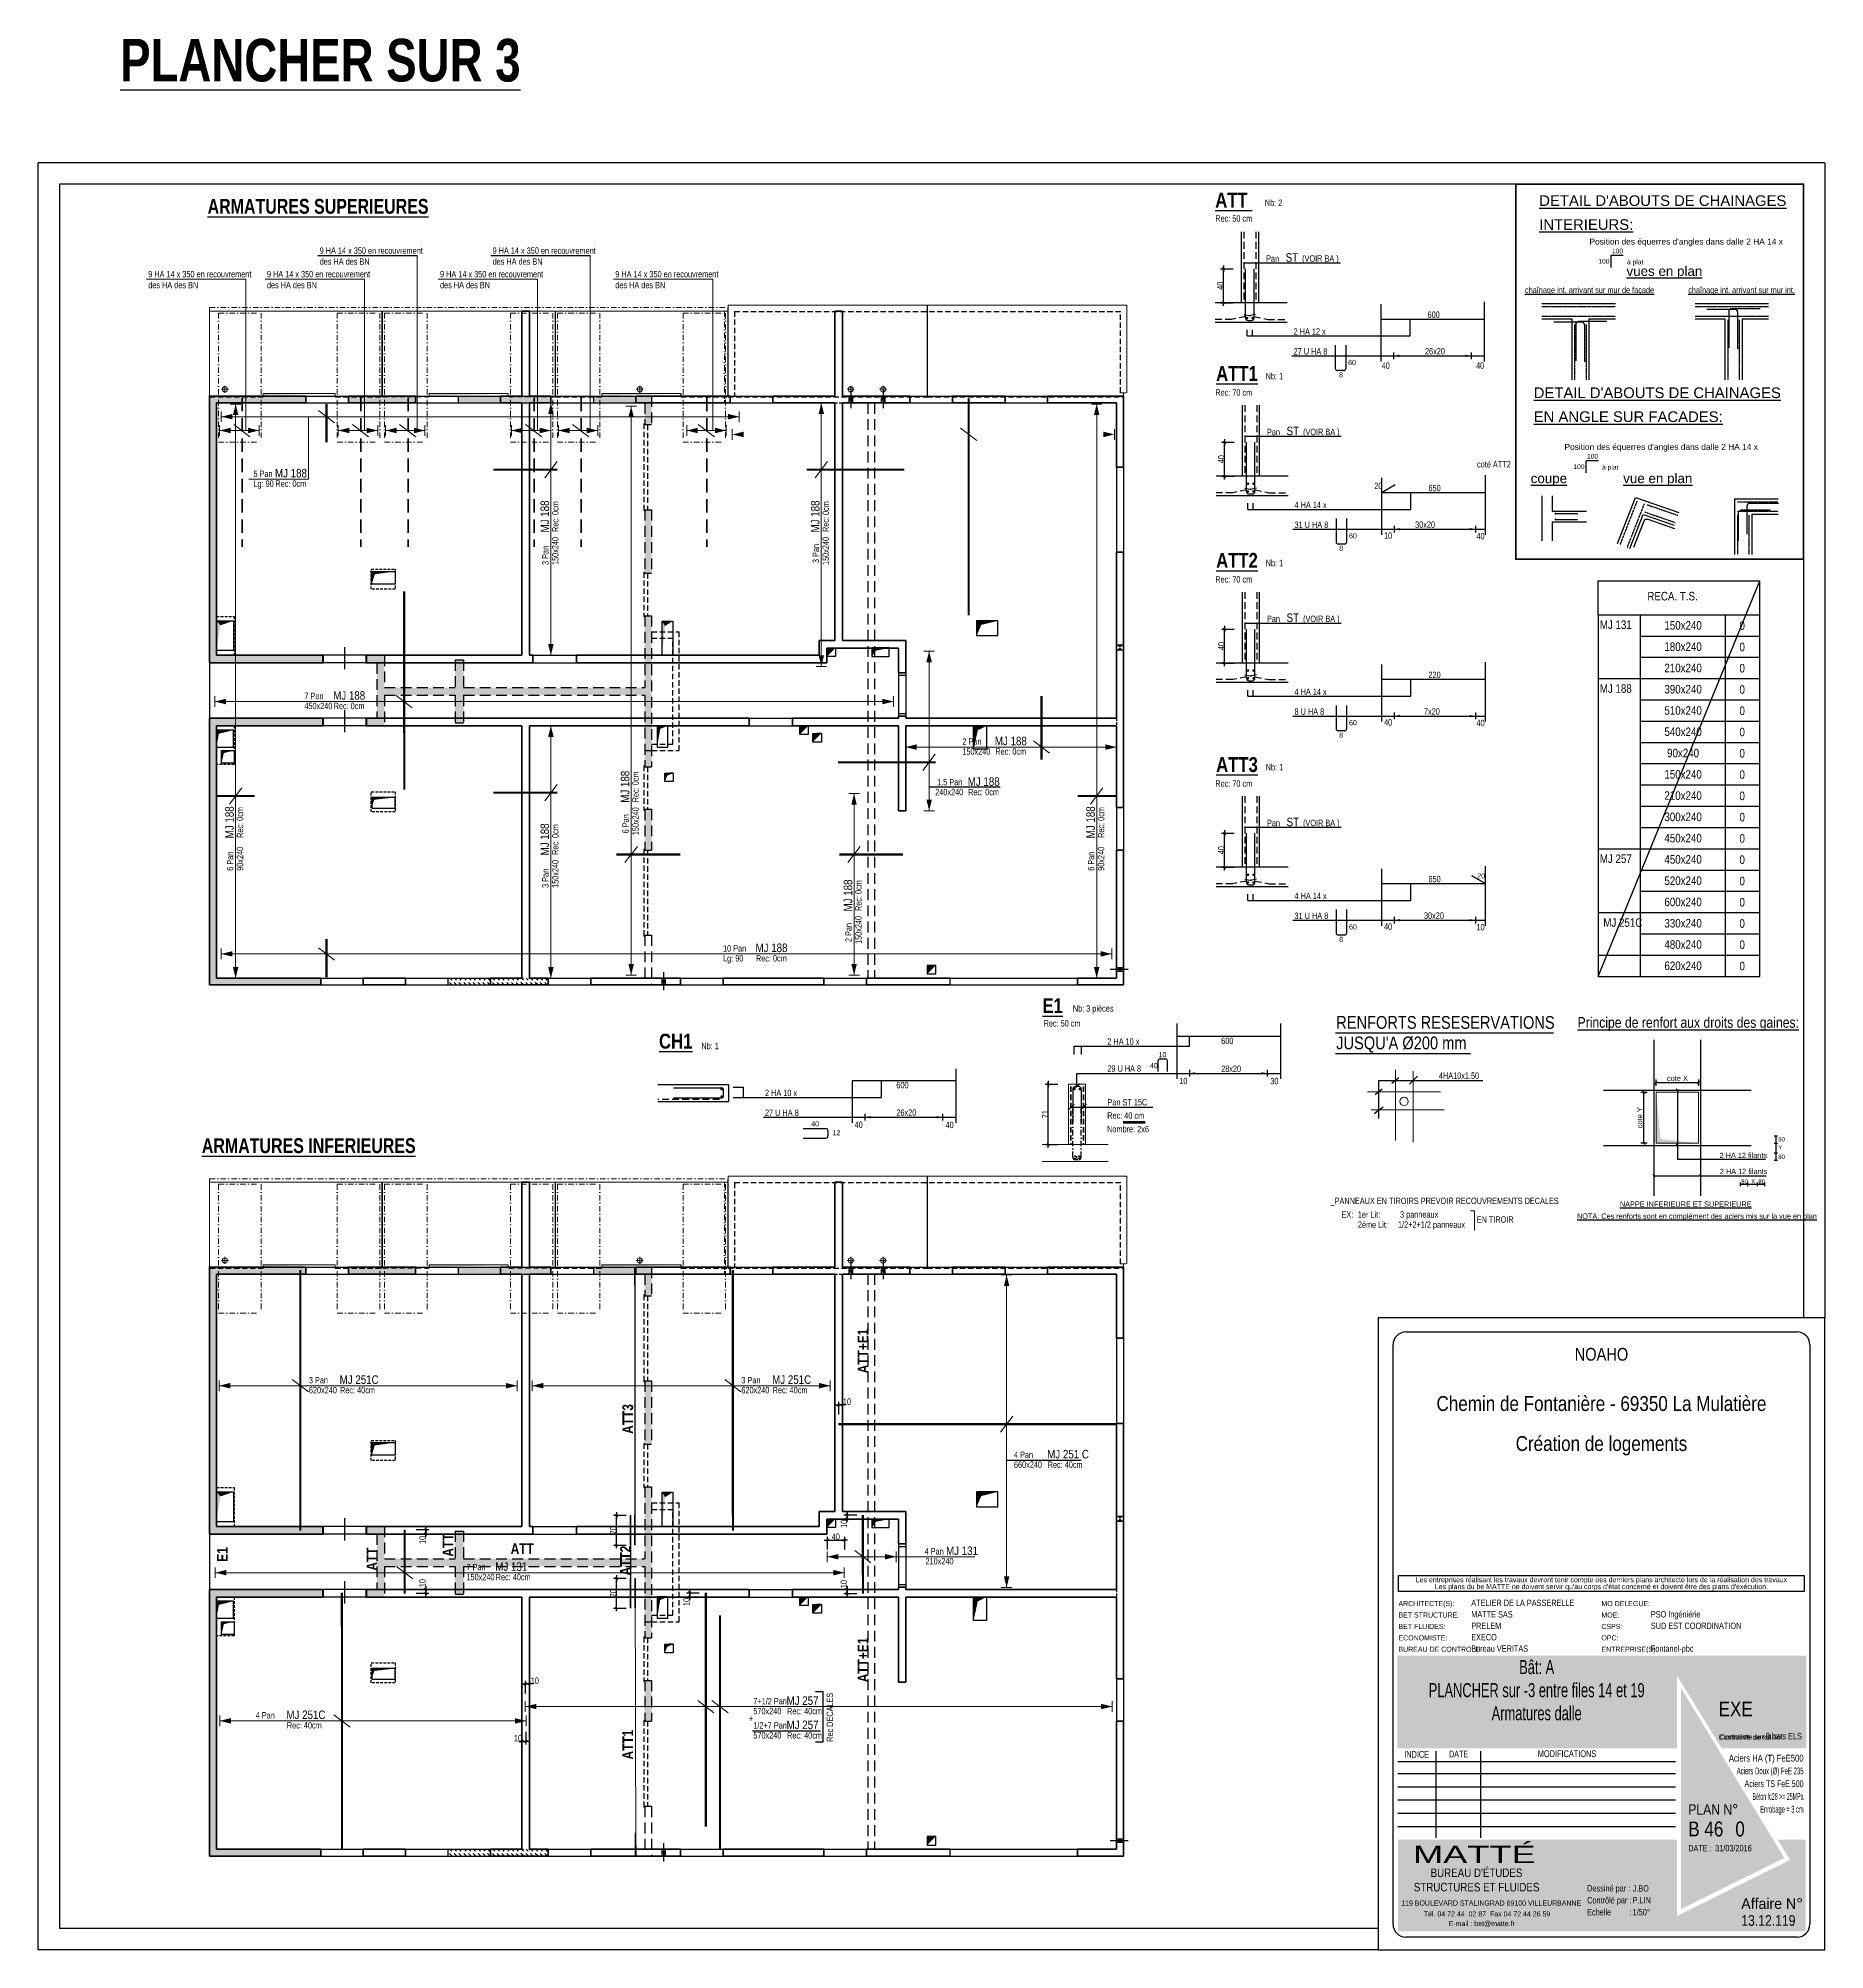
# Model space of a CAD drawing. Header units: millimetres. Extents: x 12045 to 47376, y -21493 to -16931.
# Drawn here: x 31670 to 35870, y -21424 to -16931 of the extents above; entities that cross this region are included whole.
import ezdxf
from ezdxf.enums import TextEntityAlignment as Align

# ---------------------------------------------------------------- set-up
doc = ezdxf.new("R2010")
doc.units = ezdxf.units.MM
for name, pattern in [('CACHE', [9.525, 6.35, -3.175]), ('CACHE2', [4.7625, 3.175, -1.5875]), ('CACHEX2', [19.05, 12.7, -6.35]), ('TIRETPT2', [12.7, 6.35, -3.175, 0, -3.175]), ('TIRETPTX2', [50.8, 25.4, -12.7, 0, -12.7])]:
    doc.linetypes.add(name, pattern=pattern)
for name, color, linetype in [('01-Cad  2', 1, 'Continuous'), ('01-cartouche', 7, 'Continuous'), ('01-cartouche-cage A', 7, 'Continuous'), ('01_arm', 50, 'Continuous'), ('01_ARM_INF', 2, 'Continuous'), ('01_ARMA_INF', 50, 'Continuous'), ('01_cote_gen', 4, 'Continuous'), ('01_linteaux', 2, 'Continuous'), ('01_murs_sup', 2, 'CACHEX2'), ('01_resv', 32, 'Continuous'), ('01_texte', 230, 'Continuous'), ('_CAD_2_', 2, 'Continuous'), ('AA_COTES', 2, 'Continuous')]:
    doc.layers.add(name, color=color, linetype=linetype)
for name, color, linetype, lineweight in [('01_coupés', 2, 'Continuous', 50), ('01_hachures', 10, 'Continuous', 5), ('01_murs_coup', 5, 'Continuous', 60), ('01_poutres', 2, 'Continuous', 18), ('01_résv', 32, 'Continuous', 9), ('01_sem', 42, 'Continuous', 15), ('01_tram_axes', 2, 'TIRETPTX2', 9), ('_GAZELEC-RESERVATION 2', 6, 'Continuous', 18)]:
    doc.layers.add(name, color=color, linetype=linetype, lineweight=lineweight)
doc.styles.add('cartouche', font='ARIALN.TTF', dxfattribs={"width": 0.01})
doc.styles.add('impact', font='impact.ttf')
doc.styles.add('MATTE_TXT', font='arial.ttf')
doc.styles.add('michel-cote', font='ARIALN.TTF')
doc.styles.add('NARROW', font='ARIALN.TTF')
doc.styles.add('PATIO', font='ARIALN.TTF')
doc.styles.add('STYLE2', font='ARIALN.TTF')
doc.styles.add('stylemattecart', font='ARIALN.TTF')
doc.styles.add('Titre', font='ariblk.ttf')
doc.dimstyles.new('cot50-oblique', dxfattribs={"dimtxt": 12.5, "dimasz": 1, "dimexe": 7.5, "dimexo": 5, "dimgap": 3.5, "dimtad": 1, "dimdec": 1, "dimrnd": 0.5, "dimtxsty": 'MATTE_TXT', "dimblk": 'cote-bar-oblique', "dimcen": 2.5, "dimse1": 1, "dimse2": 1, "dimclrd": 6, "dimclre": 9, "dimclrt": 256, "dimazin": 0, "dimtfac": 1, "dimtdec": 1, "dimtix": 1, "dimtmove": 2, "dimatfit": 3, "dimldrblk": 'NONE', "dimfxl": 1, "dimarcsym": 0})
doc.dimstyles.new('JB25', dxfattribs={"dimscale": 0.1, "dimtxt": 150, "dimasz": 15, "dimexe": 0.1, "dimexo": 0.1, "dimgap": 0.09, "dimtad": 1, "dimdec": 1, "dimlfac": 0.5, "dimdsep": 46, "dimtxsty": 'STYLE2', "dimblk1": 'BOND_G', "dimblk2": 'BOND_D', "dimsah": 1, "dimcen": 1.5, "dimdle": 0.01, "dimse1": 1, "dimse2": 1, "dimclrd": 4, "dimclre": 2, "dimclrt": 6, "dimazin": 2, "dimtfac": 2.333333, "dimtdec": 1, "dimtix": 1, "dimtmove": 2, "dimatfit": 3, "dimldrblk": 'BOND_G', "dimfxl": 1, "dimtolj": 1, "dimtzin": 0, "dimarcsym": 0})
doc.dimstyles.new('JB50', dxfattribs={"dimscale": 0.1, "dimtxt": 150, "dimasz": 15, "dimexe": 0.1, "dimexo": 0.1, "dimgap": 0.09, "dimtad": 1, "dimdec": 1, "dimdsep": 46, "dimtxsty": 'STYLE2', "dimblk1": 'BOND_G', "dimblk2": 'BOND_D', "dimsah": 1, "dimcen": 1.5, "dimdle": 0.01, "dimse1": 1, "dimse2": 1, "dimclrd": 4, "dimclre": 2, "dimclrt": 6, "dimazin": 2, "dimtfac": 2.333333, "dimtdec": 1, "dimtix": 1, "dimtmove": 2, "dimatfit": 3, "dimldrblk": 'BOND_G', "dimfxl": 1, "dimtolj": 1, "dimtzin": 0, "dimarcsym": 0})
pattern_1 = [(135, (2098.203, 9430.729), (-11.2253202, 9e-16), [7.9375, -7.9375])]
pattern_2 = [(135, (2098.203, 11478.237), (-11.2253202, 9e-16), [7.9375, -7.9375])]

msp = doc.modelspace()

# ---------------------------------------------------------------- texts
at = {"layer": '01_texte', "ltscale": 35, "style": 'impact'}
for s, height, p in [('%%UPLANCHER SUR 3', 100, (31862.68, -17032.27)), ('%%UARMATURES SUPERIEURES', 35, (32068.35, -17343.37)), ('%%UARMATURES INFERIEURES', 35, (32054.82, -19551.2))]:
    msp.add_text(s, height=height, dxfattribs=at).set_placement(p)
at = {"layer": '01_texte', "style": 'Titre', "width": 0.7}
for s, p in [('%%UATT ', (34437.2, -17339.26)), ('%%UATT1', (34439.33, -17746.87)), ('%%UATT2', (34439.33, -18185.98)), ('%%UATT3', (34439.33, -18665.9)), ('%%UE1', (34030.9, -19232.6)), ('%%UCH1', (33129.52, -19316.11))]:
    msp.add_text(s, height=35, dxfattribs=at).set_placement(p, align=Align.BOTTOM_LEFT)
at = {"layer": '01_texte'}
for s, height, style, p in [('Nb: 2', 15, 'STYLE2', (34553.59, -17325.02)), ("%%UDETAIL D'ABOUTS DE CHAINAGES", 25, 'MATTE_TXT', (35198.82, -17324.96)), ('Rec: 50 cm', 15, 'STYLE2', (34437.2, -17361.86)), ('%%UINTERIEURS:', 25, 'MATTE_TXT', (35198.82, -17381.21)), (' Pan  ', 15, 'STYLE2', (34551.91, -17456.1)), ('ST ', 20, 'STYLE2', (34602.76, -17456.1)), ('(VOIR BA )', 15, 'STYLE2', (34641.48, -17456.1)), ('%%Uvues en plan', 22.5, 'MATTE_TXT', (35404.02, -17489.32)), ('à plat', 11.25, 'MATTE_TXT', (35405.27, -17462.37)), ('600', 15, 'STYLE2', (34936.3, -17588)), ('2 HA 12 x', 15, 'STYLE2', (34621.47, -17627.62)), ('27 U HA 8', 15, 'STYLE2', (34621.47, -17674.22)), ('60', 12, 'STYLE2', (34749.57, -17698.74)), ('40', 15, 'STYLE2', (34828.41, -17707.83)), ('26x20', 15, 'STYLE2', (34930.29, -17673.88)), ('40', 15, 'STYLE2', (35050.27, -17707.83)), ('Nb: 1', 15, 'STYLE2', (34555.73, -17732.63)), ('8', 12, 'STYLE2', (34728.22, -17727.78)), ('Rec: 70 cm', 15, 'STYLE2', (34437.2, -17771.1)), ("%%UDETAIL D'ABOUTS DE CHAINAGES", 25, 'MATTE_TXT', (35185.83, -17776.53)), ('%%UEN ANGLE SUR FACADES:', 25, 'MATTE_TXT', (35185.83, -17832.78)), (' Pan  ', 15, 'STYLE2', (34554.05, -17863.71)), ('ST ', 20, 'STYLE2', (34604.9, -17863.71)), ('(VOIR BA )', 15, 'STYLE2', (34643.62, -17863.71)), ('coté ATT2', 15, 'STYLE2', (35052.63, -17939.7)), ('%%ucoupe', 22.5, 'MATTE_TXT', (35178.79, -17976.45)), ('à plat', 11.25, 'MATTE_TXT', (35346.66, -17944.94)), ('%%uvue en plan', 22.5, 'MATTE_TXT', (35396.26, -17976.45)), ('20', 15, 'STYLE2', (34811.1, -17990.27)), ('650', 15, 'STYLE2', (34938.44, -17995.61)), ('4 HA 14 x', 15, 'STYLE2', (34623.6, -18035.23)), ('31 U HA 8', 15, 'STYLE2', (34623.6, -18081.83)), ('60', 12, 'STYLE2', (34751.71, -18106.35)), ('10', 15, 'STYLE2', (34834.03, -18107.26)), ('30x20', 15, 'STYLE2', (34907.08, -18081.49)), ('40', 15, 'STYLE2', (35051.26, -18108.62)), ('8', 12, 'STYLE2', (34728.45, -18135.64)), ('Rec: 70 cm', 15, 'STYLE2', (34437.2, -18210.21)), ('Nb: 1', 15, 'STYLE2', (34555.73, -18171.74)), ('ST ', 20, 'STYLE2', (34604.9, -18302.82)), (' Pan  ', 15, 'STYLE2', (34554.05, -18302.82)), ('(VOIR BA )', 15, 'STYLE2', (34643.62, -18302.82)), ('220', 15, 'STYLE2', (34938.44, -18434.72)), ('4 HA 14 x', 15, 'STYLE2', (34623.6, -18474.34)), ('8 U HA 8', 15, 'STYLE2', (34623.6, -18520.94)), ('7x20', 15, 'STYLE2', (34927.85, -18520.6)), ('60', 12, 'STYLE2', (34751.71, -18545.46)), ('40', 15, 'STYLE2', (34834.03, -18546.37)), ('40', 15, 'STYLE2', (35051.26, -18547.73)), ('8', 12, 'STYLE2', (34728.45, -18574.75)), ('Nb: 1', 15, 'STYLE2', (34555.73, -18651.66)), ('Rec: 70 cm', 15, 'STYLE2', (34437.2, -18690.13)), (' Pan  ', 15, 'STYLE2', (34554.05, -18782.74)), ('ST ', 20, 'STYLE2', (34604.9, -18782.74)), ('(VOIR BA )', 15, 'STYLE2', (34643.62, -18782.74)), ('650', 15, 'STYLE2', (34938.44, -18914.65)), ('20', 12, 'STYLE2', (35053.12, -18905.53)), ('4 HA 14 x', 15, 'STYLE2', (34623.6, -18954.26)), ('31 U HA 8', 15, 'STYLE2', (34623.6, -19000.86)), ('30x20', 15, 'STYLE2', (34927.85, -19000.52)), ('8', 12, 'STYLE2', (34728.45, -19054.67)), ('60', 12, 'STYLE2', (34751.71, -19025.38)), ('40', 15, 'STYLE2', (34834.03, -19026.29)), ('10', 15, 'STYLE2', (35051.26, -19027.66)), ('Nb: 3 pièces', 15, 'STYLE2', (34102.38, -19218.65)), ('Rec: 50 cm', 15, 'STYLE2', (34033.58, -19253.62)), ('Nb: 1', 15, 'STYLE2', (33228.99, -19306.92)), ('2 HA 10 x', 15, 'STYLE2', (34183.55, -19296.24)), ('10', 12, 'STYLE2', (34304.07, -19325.74)), ('600', 15, 'STYLE2', (34451.09, -19294.91)), ('29 U HA 8', 15, 'STYLE2', (34183.55, -19359.91)), ('40', 12, 'STYLE2', (34283.69, -19351.58)), ('2 HA 10 x', 15, 'STYLE2', (33378.72, -19417.18)), ('600', 15, 'STYLE2', (33687.54, -19398.86)), ('10', 15, 'STYLE2', (34352.65, -19388.97)), ('30', 15, 'STYLE2', (34566.65, -19389.41)), ('27 U HA 8', 15, 'STYLE2', (33378.72, -19463.79)), ('26x20', 15, 'STYLE2', (33687.54, -19463.45)), (' Pan ST 15C', 15, 'STYLE2', (34179.01, -19439.11)), ('40', 12, 'STYLE2', (33487.52, -19488.3)), ('12', 12, 'STYLE2', (33537.47, -19509.29)), ('40', 15, 'STYLE2', (33589.11, -19491.95)), ('40', 15, 'STYLE2', (33803.11, -19492.4)), ('Nombre: 2x6', 15, 'STYLE2', (34182.96, -19502.3)), ('Rec: 40 cm', 15, 'STYLE2', (34183.23, -19470.39)), ('2 HA 12 filants ', 12.5, 'stylemattecart', (35622.84, -19562.78)), ('2 HA 12 filants', 12.5, 'stylemattecart', (35623.59, -19600.47)), ('%%UNAPPE INFERIEURE ET SUPERIEURE', 12.5, 'stylemattecart', (35388.49, -19677.25)), ('%%UNOTA: Ces renforts sont en complément des aciers mis sur la vue en plan', 12.5, 'stylemattecart', (35287.62, -19705.55))]:
    msp.add_text(s, height=height, dxfattribs=dict(at, style=style)).set_placement(p)
at = {"layer": '01_texte', "ltscale": 5, "style": 'PATIO', "width": 0.8}
for s, p in [('9 HA 14 x 350 en recouvrement', (32331.75, -17437.5)), ('9 HA 14 x 350 en recouvrement', (32738.31, -17437.5)), ('des HA des BN', (32331.75, -17463.15)), ('des HA des BN', (32738.31, -17463.15)), ('des HA des BN', (31928.82, -17518.45)), ('9 HA 14 x 350 en recouvrement', (31928.82, -17492.8)), ('des HA des BN', (32207.82, -17518.45)), ('9 HA 14 x 350 en recouvrement', (32207.82, -17492.8)), ('des HA des BN', (32614.82, -17518.45)), ('9 HA 14 x 350 en recouvrement', (32614.82, -17492.8)), ('des HA des BN', (33026.82, -17518.45)), ('9 HA 14 x 350 en recouvrement', (33026.82, -17492.8)), ('5 Pan', (32176.09, -17961.81)), ('Lg: 90', (32176.09, -17985.15)), ('Rec: 0cm', (32227.68, -17985.15)), ('450x240', (32295.79, -18507.61)), ('7 Pan', (32295.79, -18484.27)), ('Rec: 0cm', (32364.62, -18507.61)), ('2 Pan', (33842.7, -18591.37)), ('150x240', (33842.7, -18614.71)), ('Rec: 0cm', (33920.1, -18614.71)), ('1.5 Pan', (33783.29, -18686.73)), ('240x240', (33778.85, -18710.07)), ('Rec: 0cm', (33856.25, -18710.07)), ('10 Pan', (33280.03, -19077.46)), ('Lg: 90', (33280.03, -19100.79)), ('Rec: 0cm', (33357.42, -19100.79)), ('3 Pan', (32306.43, -20092.36)), ('3 Pan', (33323.22, -20092.36)), ('620x240', (32306.43, -20115.7)), ('Rec: 40cm', (32379.76, -20115.7)), ('620x240', (33323.22, -20115.7)), ('Rec: 40cm', (33396.56, -20115.7)), ('4 Pan', (33964, -20267.55)), ('660x240', (33964, -20290.88)), ('Rec: 40cm', (34043.29, -20291)), ('4 Pan', (33753.9, -20494.64)), ('7 Pan', (32676.87, -20531.78)), ('210x240', (33756.09, -20517.98)), ('150x240', (32676.87, -20555.12)), ('Rec: 40cm', (32745.7, -20555.12)), ('7+1/2 Pan', (33351.31, -20846.74)), ('4 Pan', (32181.3, -20880.16)), ('Rec: 40cm', (32254.63, -20903.49)), ('+', (33340.69, -20887.85)), ('570x240', (33351.31, -20870.08)), ('1/2+7 Pan', (33351.31, -20903.76)), ('Rec: 40cm', (33430.6, -20870.2)), ('570x240', (33351.31, -20927.09)), ('Rec: 40cm', (33430.6, -20927.21))]:
    msp.add_text(s, height=15, dxfattribs=at).set_placement(p)
at = {"layer": '01_texte', "style": 'MATTE_TXT'}
for p in [(35382.73, -17436.33), (35324.12, -17918.9)]:
    msp.add_text('100', height=11.25, dxfattribs=at).set_placement(p, align=Align.CENTER)
for p in [(35363.9, -17460.72), (35305.29, -17943.29)]:
    msp.add_text('100', height=11.25, dxfattribs=at).set_placement(p, align=Align.RIGHT)
at = {"layer": '01_texte', "style": 'MATTE_TXT', "width": 0.8}
for s, p in [('%%Uchaînage int. arrivant sur mur de façade', (35165.29, -17529.62)), ('%%Uchaînage int. arrivant sur mur int.', (35549.09, -17529.62))]:
    msp.add_text(s, height=14.0625, dxfattribs=at).set_placement(p)
at = {"layer": '01_texte', "ltscale": 5, "style": 'PATIO'}
for s, p in [('MJ 188', (32226.69, -17963.02)), ('MJ 188', (32363.62, -18485.48)), ('MJ 188', (33919.1, -18592.58)), ('MJ 188', (33855.25, -18687.94)), ('MJ 188', (33356.43, -19078.66)), ('MJ 251C', (32378.77, -20093.57)), ('MJ 251C', (33395.56, -20093.57)), ('MJ 251 C', (34042.11, -20268.75)), ('MJ 131', (33804.3, -20495.85)), ('MJ 131', (32744.7, -20532.99)), ('MJ 257', (33429.41, -20847.95)), ('MJ 251C', (32253.64, -20881.37)), ('MJ 257', (33429.41, -20904.97))]:
    msp.add_text(s, height=20, dxfattribs=at).set_placement(p)
for p in [(32871.01, -18092.47), (33506.74, -18092.46), (33059.74, -18727.67), (32129.84, -18811.29), (32871.01, -18851.47), (34154.11, -18811.29), (33583.74, -18983.18)]:
    msp.add_text('MJ 188', height=20, rotation=90, dxfattribs=at).set_placement(p)
at = {"layer": '01_texte', "ltscale": 5, "style": 'PATIO', "width": 0.8}
for s, p in [('Rec: 0cm', (32893.14, -18091.47)), ('Rec: 0cm', (33528.87, -18091.46)), ('3 Pan', (32869.81, -18168.87)), ('150x240', (32893.14, -18168.87)), ('3 Pan', (33505.53, -18164.41)), ('150x240', (33528.87, -18168.86)), ('Rec: 0cm', (33081.87, -18726.67)), ('Rec: 0cm', (32151.97, -18810.29)), ('6 Pan', (33058.54, -18799.63)), ('150x240', (33081.87, -18804.07)), ('Rec: 0cm', (34176.23, -18810.29)), ('Rec: 0cm', (32893.14, -18850.47)), ('6 Pan', (32128.63, -18887.69)), ('90x240', (32151.97, -18887.69)), ('6 Pan', (34152.9, -18887.69)), ('90x240', (34176.23, -18887.69)), ('3 Pan', (32869.81, -18927.87)), ('150x240', (32893.14, -18927.87)), ('Rec: 0cm', (33605.87, -18982.18)), ('2 Pan', (33582.54, -19055.13)), ('150x240', (33605.87, -19059.58)), ('Rec DECALES', (33538.63, -20934.84))]:
    msp.add_text(s, height=15, rotation=90, dxfattribs=at).set_placement(p)
at = {"layer": '01_texte', "ltscale": 30}
for s, height, style, p in [('RECA. T.S.', 20, 'michel-cote', (35453.06, -18252.12)), ('MJ 131', 20, 'STYLE2', (35341.19, -18319.25)), ('MJ 188', 20, 'STYLE2', (35341.19, -18469.25)), ('MJ 257', 20, 'STYLE2', (35341.19, -18869.25)), ('MJ 251C', 20, 'STYLE2', (35349.55, -19019.25)), ('RENFORTS RESESERVATIONS ', 30, 'michel-cote', (34721.53, -19259.01)), ("JUSQU'A %%C200 mm", 30, 'michel-cote', (34721.53, -19307.17)), ('28x20', 15, 'STYLE2', (34451.09, -19360.46)), ('4HA10x1.50', 15, 'michel-cote', (34963.01, -19376.68))]:
    msp.add_text(s, height=height, dxfattribs=dict(at, style=style)).set_placement(p)
at = {"layer": '01_texte', "ltscale": 30, "style": 'STYLE2'}
for s, p in [('150x240', (35537.05, -18310.83)), ('0', (35675.97, -18311.51)), ('180x240', (35537.05, -18360.83)), ('0', (35675.97, -18361.51)), ('210x240', (35537.05, -18410.83)), ('0', (35675.97, -18411.51)), ('390x240', (35537.05, -18460.83)), ('0', (35675.97, -18461.51)), ('510x240', (35537.05, -18510.83)), ('0', (35675.97, -18511.51)), ('540x240', (35537.05, -18560.83)), ('0', (35675.97, -18561.51)), ('90x240', (35537.05, -18610.83)), ('0', (35675.97, -18611.51)), ('150x240', (35537.05, -18660.83)), ('0', (35675.97, -18661.51)), ('210x240', (35537.05, -18710.83)), ('0', (35675.97, -18711.51)), ('300x240', (35537.05, -18760.83)), ('0', (35675.97, -18761.51)), ('450x240', (35537.05, -18810.83)), ('0', (35675.97, -18811.51)), ('450x240', (35537.05, -18860.83)), ('0', (35675.97, -18861.51)), ('520x240', (35537.05, -18910.83)), ('0', (35675.97, -18911.51)), ('600x240', (35537.05, -18960.83)), ('0', (35675.97, -18961.51)), ('330x240', (35537.05, -19010.83)), ('0', (35675.97, -19011.51)), ('480x240', (35537.05, -19060.83)), ('0', (35675.97, -19061.51)), ('620x240', (35537.05, -19110.83)), ('0', (35675.97, -19111.51))]:
    msp.add_text(s, height=20, dxfattribs=at).set_placement(p, align=Align.MIDDLE_CENTER)
at = {"layer": '01_texte', "color": 6, "style": 'MATTE_TXT'}
for s, p in [('Y', (35760.69, -19543.21)), ('80', (35760.69, -19523.8)), ('80', (35760.69, -19564.92)), ('80', (35673.86, -19622.78)), ('X', (35697.26, -19622.58)), ('80', (35714.12, -19622.78))]:
    msp.add_text(s, height=10, dxfattribs=at).set_placement(p)
at = {"layer": '01_texte', "style": 'Titre', "width": 0.7}
for s, rotation, p in [('ATT+E1', 90, (33628.87, -20016.28)), ('ATT3 ', 90, (33076.13, -20172.17)), ('E1', 90, (32123.12, -20494.48)), ('ATT', 90, (32474.38, -20505.37)), ('ATT', 90, (32653.51, -20472.49)), ('ATT', 0, (32807.98, -20500.85)), ('ATT2 ', 90, (33070.66, -20505.13)), ('ATT+E1', 90, (33628.87, -20742.4)), ('ATT1 ', 90, (33076.13, -20937.53))]:
    msp.add_text(s, height=25, rotation=rotation, dxfattribs=at).set_placement(p, align=Align.BOTTOM_CENTER)
at = {"layer": '01_texte', "attachment_point": 1}
for s, insert, char_height, width, style in [("Position des équerres d'angles dans dalle 2 HA 14 x ", (35316.9, -17401.62), 14.0625, 455.6598, 'MATTE_TXT'), ("Position des équerres d'angles dans dalle 2 HA 14 x ", (35258.16, -17884.19), 14.0625, 444.6509, 'MATTE_TXT'), ('{\\LPrincipe de renfort aux droits des gaines:}', (35288.88, -19231.55), 25, 531.7941, 'stylemattecart')]:
    msp.add_mtext(s, dxfattribs=dict(at, insert=insert, char_height=char_height, width=width, style=style))
at = {"layer": '_CAD_2_', "color": 2, "style": 'NARROW'}
for s, p in [('_PANNEAUX EN TIROIRS PREVOIR RECOUVREMENTS DECALES', (34708.21, -19663.45)), ('EX:', (34734.02, -19695.35)), ('2ème Lit:', (34772.5, -19719.28)), ('1er Lit:', (34772.5, -19695.35)), ('1/2+2+1/2 panneaux', (34866.83, -19719.28)), (' 3 panneaux', (34866.83, -19695.35)), ('EN TIROIR', (35051.84, -19707.37))]:
    msp.add_text(s, height=15, dxfattribs=at).set_placement(p, align=Align.MIDDLE_LEFT)

# ---------------------------------------------------------------- blocks, each defined once
blk = doc.blocks.new('cote-bar-oblique')
at = {"color": 40, "linetype": 'Continuous'}
blk.add_line((-2.7, -2.7), (2.7, 2.7), dxfattribs=at)
at = {"linetype": 'Continuous'}
blk.add_line((0, 7.5), (0, -7.5), dxfattribs=at)
blk = doc.blocks.new('*D2654')
at = {"layer": '01_ARM_INF', "color": 6, "lineweight": -2, "transparency": 16777216}
blk.add_line((35445.1, -19527.1), (35445.1, -19409.1), dxfattribs=at)
at = {"layer": 'Defpoints', "color": 0, "transparency": 16777216}
for p in [(35445.1, -19408.1), (35473.6, -19408.1), (35473.6, -19528.1)]:
    blk.add_point(p, dxfattribs=at)
at = {"layer": '01_ARM_INF', "color": 6, "lineweight": -2, "transparency": 16777216}
for p, rotation in [((35445.1, -19408.1), 90), ((35445.1, -19528.1), 270)]:
    blk.add_blockref('cote-bar-oblique', p, dxfattribs=dict(at, rotation=rotation))
at = {"layer": '01_ARM_INF', "transparency": 16777216, "insert": (35435.2, -19468.1), "char_height": 12.5, "attachment_point": 5, "rotation": 90, "style": 'MATTE_TXT'}
blk.add_mtext('cote Y', dxfattribs=at)
blk = doc.blocks.new('_None')
blk = doc.blocks.new('*D2655')
at = {"layer": '01_ARM_INF', "color": 6, "lineweight": -2, "transparency": 16777216}
blk.add_line((35474.6, -19385.4), (35572.6, -19385.4), dxfattribs=at)
at = {"layer": 'Defpoints', "color": 0, "transparency": 16777216}
for p in [(35473.6, -19408.1), (35573.6, -19385.4), (35573.6, -19408.1)]:
    blk.add_point(p, dxfattribs=at)
at = {"layer": '01_ARM_INF', "color": 6, "lineweight": -2, "transparency": 16777216, "rotation": 180}
blk.add_blockref('cote-bar-oblique', (35473.6, -19385.4), dxfattribs=at)
at = {"layer": '01_ARM_INF', "color": 6, "lineweight": -2, "transparency": 16777216}
blk.add_blockref('cote-bar-oblique', (35573.6, -19385.4), dxfattribs=at)
at = {"layer": '01_ARM_INF', "transparency": 16777216, "insert": (35523.6, -19375.5), "char_height": 12.5, "attachment_point": 5, "style": 'MATTE_TXT'}
blk.add_mtext('cote X', dxfattribs=at)
blk = doc.blocks.new('BOND_G')
at = {"layer": 'AA_COTES', "color": 0}
for p, q in [((5, 0), (-5, 0)), ((1.8, 1.8), (-1.8, -1.8)), ((0, -5), (0, 15))]:
    blk.add_line(p, q, dxfattribs=at)
blk = doc.blocks.new('BOND_D')
at = {"layer": 'AA_COTES', "color": 0}
for p, q in [((5, 0), (-5, 0)), ((-1.8, -1.8), (1.8, 1.8)), ((0, 5), (0, -15))]:
    blk.add_line(p, q, dxfattribs=at)
blk = doc.blocks.new('*D2656')
at = {"layer": '01_cote_gen', "color": 4, "lineweight": -2, "ltscale": 0.1, "transparency": 16777216}
blk.add_line((32581, -20578), (32581, -20585), dxfattribs=at)
at = {"layer": 'Defpoints', "color": 0, "ltscale": 0.1, "transparency": 16777216}
for p in [(32549.2, -20576.5), (32531.6, -20586.5), (32581, -20586.5)]:
    blk.add_point(p, dxfattribs=at)
at = {"layer": '01_cote_gen', "color": 4, "lineweight": -2, "ltscale": 0.1, "transparency": 16777216, "xscale": 1.5, "yscale": 1.5, "zscale": 1.5}
for name, p, rotation in [('BOND_G', (32581, -20576.5), 90), ('BOND_D', (32581, -20586.5), 270)]:
    blk.add_blockref(name, p, dxfattribs=dict(at, rotation=rotation))
at = {"layer": '01_cote_gen', "color": 6, "ltscale": 0.1, "transparency": 16777216, "insert": (32573.3, -20562), "char_height": 15, "attachment_point": 5, "rotation": 90, "style": 'STYLE2'}
blk.add_mtext('\\A1;10', dxfattribs=at)
blk = doc.blocks.new('*D2657')
at = {"layer": '01_cote_gen', "color": 4, "lineweight": -2, "ltscale": 0.1, "transparency": 16777216}
blk.add_line((32581, -20438.1), (32581, -20445.1), dxfattribs=at)
at = {"layer": 'Defpoints', "color": 0, "ltscale": 0.1, "transparency": 16777216}
for p in [(32531.5, -20436.6), (32531.5, -20446.6), (32581, -20446.6)]:
    blk.add_point(p, dxfattribs=at)
at = {"layer": '01_cote_gen', "color": 4, "lineweight": -2, "ltscale": 0.1, "transparency": 16777216, "xscale": 1.5, "yscale": 1.5, "zscale": 1.5}
for name, p, rotation in [('BOND_G', (32581, -20436.6), 90), ('BOND_D', (32581, -20446.6), 270)]:
    blk.add_blockref(name, p, dxfattribs=dict(at, rotation=rotation))
at = {"layer": '01_cote_gen', "color": 6, "ltscale": 0.1, "transparency": 16777216, "insert": (32573.3, -20460.3), "char_height": 15, "attachment_point": 5, "rotation": 90, "style": 'STYLE2'}
blk.add_mtext('\\A1;10', dxfattribs=at)
blk = doc.blocks.new('*D2658')
at = {"layer": '01_cote_gen', "color": 4, "lineweight": -2, "ltscale": 0.1, "transparency": 16777216}
blk.add_line((33526.7, -20460.6), (33563.7, -20460.6), dxfattribs=at)
at = {"layer": 'Defpoints', "color": 0, "ltscale": 0.1, "transparency": 16777216}
for p in [(33525.2, -20487.4), (33565.2, -20460.6), (33565.2, -20524.8)]:
    blk.add_point(p, dxfattribs=at)
at = {"layer": '01_cote_gen', "color": 4, "lineweight": -2, "ltscale": 0.1, "transparency": 16777216, "xscale": 1.5, "yscale": 1.5, "zscale": 1.5, "rotation": 180}
blk.add_blockref('BOND_G', (33525.2, -20460.6), dxfattribs=at)
at = {"layer": '01_cote_gen', "color": 4, "lineweight": -2, "ltscale": 0.1, "transparency": 16777216, "xscale": 1.5, "yscale": 1.5, "zscale": 1.5}
blk.add_blockref('BOND_D', (33565.2, -20460.6), dxfattribs=at)
at = {"layer": '01_cote_gen', "color": 6, "ltscale": 0.1, "transparency": 16777216, "insert": (33545.2, -20452.9), "char_height": 15, "attachment_point": 5, "style": 'STYLE2'}
blk.add_mtext('\\A1;40', dxfattribs=at)
blk = doc.blocks.new('*D2659')
at = {"layer": '01_cote_gen', "color": 4, "lineweight": -2, "ltscale": 0.1, "transparency": 16777216}
blk.add_line((33571.7, -20585), (33571.7, -20578), dxfattribs=at)
at = {"layer": 'Defpoints', "color": 0, "ltscale": 0.1, "transparency": 16777216}
for p in [(33571.7, -20576.5), (33597.5, -20576.5), (33608.9, -20586.5)]:
    blk.add_point(p, dxfattribs=at)
at = {"layer": '01_cote_gen', "color": 4, "lineweight": -2, "ltscale": 0.1, "transparency": 16777216, "xscale": 1.5, "yscale": 1.5, "zscale": 1.5}
for name, p, rotation in [('BOND_D', (33571.7, -20576.5), 90), ('BOND_G', (33571.7, -20586.5), 270)]:
    blk.add_blockref(name, p, dxfattribs=dict(at, rotation=rotation))
at = {"layer": '01_cote_gen', "color": 6, "ltscale": 0.1, "transparency": 16777216, "insert": (33564.1, -20564.1), "char_height": 15, "attachment_point": 5, "rotation": 90, "style": 'STYLE2'}
blk.add_mtext('\\A1;10', dxfattribs=at)
blk = doc.blocks.new('*D2660')
at = {"layer": '01_cote_gen', "color": 4, "lineweight": -2, "ltscale": 0.1, "transparency": 16777216}
blk.add_line((33571.7, -20410), (33571.7, -20403), dxfattribs=at)
at = {"layer": 'Defpoints', "color": 0, "ltscale": 0.1, "transparency": 16777216}
for p in [(33571.7, -20401.5), (33595.3, -20411.5), (33608.7, -20401.5)]:
    blk.add_point(p, dxfattribs=at)
at = {"layer": '01_cote_gen', "color": 4, "lineweight": -2, "ltscale": 0.1, "transparency": 16777216, "xscale": 1.5, "yscale": 1.5, "zscale": 1.5}
for name, p, rotation in [('BOND_D', (33571.7, -20401.5), 90), ('BOND_G', (33571.7, -20411.5), 270)]:
    blk.add_blockref(name, p, dxfattribs=dict(at, rotation=rotation))
at = {"layer": '01_cote_gen', "color": 6, "ltscale": 0.1, "transparency": 16777216, "insert": (33564.1, -20422.6), "char_height": 15, "attachment_point": 5, "rotation": 90, "style": 'STYLE2'}
blk.add_mtext('\\A1;10', dxfattribs=at)
blk = doc.blocks.new('*D2661')
at = {"layer": '01_cote_gen', "color": 4, "lineweight": -2, "ltscale": 0.1, "transparency": 16777216}
blk.add_line((33201.6, -20593), (33201.6, -20586), dxfattribs=at)
at = {"layer": 'Defpoints', "color": 0, "ltscale": 0.1, "transparency": 16777216}
for p in [(33201.6, -20584.5), (33239.6, -20584.5), (33239.6, -20594.5)]:
    blk.add_point(p, dxfattribs=at)
at = {"layer": '01_cote_gen', "color": 4, "lineweight": -2, "ltscale": 0.1, "transparency": 16777216, "xscale": 1.5, "yscale": 1.5, "zscale": 1.5}
for name, p, rotation in [('BOND_D', (33201.6, -20584.5), 90), ('BOND_G', (33201.6, -20594.5), 270)]:
    blk.add_blockref(name, p, dxfattribs=dict(at, rotation=rotation))
at = {"layer": '01_cote_gen', "color": 6, "ltscale": 0.1, "transparency": 16777216, "insert": (33193.9, -20606.2), "char_height": 15, "attachment_point": 5, "rotation": 90, "style": 'STYLE2'}
blk.add_mtext('\\A1;10', dxfattribs=at)
blk = doc.blocks.new('*D2662')
at = {"layer": '01_cote_gen', "color": 4, "lineweight": -2, "ltscale": 0.1, "transparency": 16777216}
blk.add_line((32816.7, -20798.8), (32823.7, -20798.8), dxfattribs=at)
at = {"layer": 'Defpoints', "color": 0, "ltscale": 0.1, "transparency": 16777216}
for p in [(32825.2, -20798.8), (32825.2, -20842.1), (32815.2, -20852)]:
    blk.add_point(p, dxfattribs=at)
at = {"layer": '01_cote_gen', "color": 4, "lineweight": -2, "ltscale": 0.1, "transparency": 16777216, "xscale": 1.5, "yscale": 1.5, "zscale": 1.5, "rotation": 180}
blk.add_blockref('BOND_G', (32815.2, -20798.8), dxfattribs=at)
at = {"layer": '01_cote_gen', "color": 4, "lineweight": -2, "ltscale": 0.1, "transparency": 16777216, "xscale": 1.5, "yscale": 1.5, "zscale": 1.5}
blk.add_blockref('BOND_D', (32825.2, -20798.8), dxfattribs=at)
at = {"layer": '01_cote_gen', "color": 6, "ltscale": 0.1, "transparency": 16777216, "insert": (32837.5, -20791.2), "char_height": 15, "attachment_point": 5, "style": 'STYLE2'}
blk.add_mtext('\\A1;10', dxfattribs=at)
blk = doc.blocks.new('*D2663')
at = {"layer": '01_cote_gen', "color": 4, "lineweight": -2, "ltscale": 0.1, "transparency": 16777216}
blk.add_line((32815.6, -20933.8), (32808.7, -20933.8), dxfattribs=at)
at = {"layer": 'Defpoints', "color": 0, "ltscale": 0.1, "transparency": 16777216}
for p in [(32807.2, -20898.2), (32807.2, -20933.8), (32817.1, -20898.2)]:
    blk.add_point(p, dxfattribs=at)
at = {"layer": '01_cote_gen', "color": 4, "lineweight": -2, "ltscale": 0.1, "transparency": 16777216, "xscale": 1.5, "yscale": 1.5, "zscale": 1.5, "rotation": 180}
blk.add_blockref('BOND_D', (32807.2, -20933.8), dxfattribs=at)
at = {"layer": '01_cote_gen', "color": 4, "lineweight": -2, "ltscale": 0.1, "transparency": 16777216, "xscale": 1.5, "yscale": 1.5, "zscale": 1.5}
blk.add_blockref('BOND_G', (32817.1, -20933.8), dxfattribs=at)
at = {"layer": '01_cote_gen', "color": 6, "ltscale": 0.1, "transparency": 16777216, "insert": (32798, -20926.2), "char_height": 15, "attachment_point": 5, "style": 'STYLE2'}
blk.add_mtext('\\A1;10', dxfattribs=at)
blk = doc.blocks.new('*D2664')
at = {"layer": '01_cote_gen', "color": 4, "lineweight": -2, "ltscale": 0.1, "transparency": 16777216}
blk.add_line((33552.7, -20143.2), (33559.7, -20143.2), dxfattribs=at)
at = {"layer": 'Defpoints', "color": 0, "ltscale": 0.1, "transparency": 16777216}
for p in [(33561.2, -20143.2), (33561.2, -20168.7), (33551.2, -20177)]:
    blk.add_point(p, dxfattribs=at)
at = {"layer": '01_cote_gen', "color": 4, "lineweight": -2, "ltscale": 0.1, "transparency": 16777216, "xscale": 1.5, "yscale": 1.5, "zscale": 1.5, "rotation": 180}
blk.add_blockref('BOND_G', (33551.2, -20143.2), dxfattribs=at)
at = {"layer": '01_cote_gen', "color": 4, "lineweight": -2, "ltscale": 0.1, "transparency": 16777216, "xscale": 1.5, "yscale": 1.5, "zscale": 1.5}
blk.add_blockref('BOND_D', (33561.2, -20143.2), dxfattribs=at)
at = {"layer": '01_cote_gen', "color": 6, "ltscale": 0.1, "transparency": 16777216, "insert": (33571.3, -20135.5), "char_height": 15, "attachment_point": 5, "style": 'STYLE2'}
blk.add_mtext('\\A1;10', dxfattribs=at)
blk = doc.blocks.new('*D2665')
at = {"layer": '01_cote_gen', "color": 4, "lineweight": -2, "ltscale": 0.1, "transparency": 16777216}
blk.add_line((33029.7, -20471), (33029.7, -20404), dxfattribs=at)
at = {"layer": 'Defpoints', "color": 0, "ltscale": 0.1, "transparency": 16777216}
for p in [(33029.7, -20402.5), (33062.2, -20402.5), (33072.9, -20472.5)]:
    blk.add_point(p, dxfattribs=at)
at = {"layer": '01_cote_gen', "color": 4, "lineweight": -2, "ltscale": 0.1, "transparency": 16777216, "xscale": 1.5, "yscale": 1.5, "zscale": 1.5}
for name, p, rotation in [('BOND_D', (33029.7, -20402.5), 90), ('BOND_G', (33029.7, -20472.5), 270)]:
    blk.add_blockref(name, p, dxfattribs=dict(at, rotation=rotation))
at = {"layer": '01_cote_gen', "color": 6, "ltscale": 0.1, "transparency": 16777216, "insert": (33022, -20437.5), "char_height": 15, "attachment_point": 5, "rotation": 90, "style": 'STYLE2'}
blk.add_mtext('\\A1;70', dxfattribs=at)
blk = doc.blocks.new('*D2666')
at = {"layer": '01_cote_gen', "color": 4, "lineweight": -2, "ltscale": 0.1, "transparency": 16777216}
blk.add_line((33029.7, -20619), (33029.7, -20552), dxfattribs=at)
at = {"layer": 'Defpoints', "color": 0, "ltscale": 0.1, "transparency": 16777216}
for p in [(33029.7, -20550.5), (33062.2, -20550.5), (33062.2, -20620.5)]:
    blk.add_point(p, dxfattribs=at)
at = {"layer": '01_cote_gen', "color": 4, "lineweight": -2, "ltscale": 0.1, "transparency": 16777216, "xscale": 1.5, "yscale": 1.5, "zscale": 1.5}
for name, p, rotation in [('BOND_D', (33029.7, -20550.5), 90), ('BOND_G', (33029.7, -20620.5), 270)]:
    blk.add_blockref(name, p, dxfattribs=dict(at, rotation=rotation))
at = {"layer": '01_cote_gen', "color": 6, "ltscale": 0.1, "transparency": 16777216, "insert": (33022, -20585.5), "char_height": 15, "attachment_point": 5, "rotation": 90, "style": 'STYLE2'}
blk.add_mtext('\\A1;70', dxfattribs=at)
blk = doc.blocks.new('*D2667')
at = {"layer": '01_cote_gen', "color": 4, "lineweight": -2, "ltscale": 0.5, "transparency": 16777216}
blk.add_line((34456.9, -17551.1), (34456.9, -17474.1), dxfattribs=at)
at = {"layer": 'Defpoints', "color": 0, "ltscale": 0.5, "transparency": 16777216}
for p in [(34456.9, -17472.6), (34508.5, -17472.6), (34490.6, -17552.6)]:
    blk.add_point(p, dxfattribs=at)
at = {"layer": '01_cote_gen', "color": 4, "lineweight": -2, "ltscale": 0.5, "transparency": 16777216, "xscale": 1.5, "yscale": 1.5, "zscale": 1.5}
for name, p, rotation in [('BOND_D', (34456.9, -17472.6), 90), ('BOND_G', (34456.9, -17552.6), 270)]:
    blk.add_blockref(name, p, dxfattribs=dict(at, rotation=rotation))
at = {"layer": '01_cote_gen', "color": 6, "ltscale": 0.5, "transparency": 16777216, "insert": (34449.2, -17512.6), "char_height": 15, "attachment_point": 5, "rotation": 90, "style": 'STYLE2'}
blk.add_mtext('\\A1;40', dxfattribs=at)
blk = doc.blocks.new('*D2668')
at = {"layer": '01_cote_gen', "color": 4, "lineweight": -2, "ltscale": 0.5, "transparency": 16777216}
blk.add_line((34459, -17958.8), (34459, -17881.8), dxfattribs=at)
at = {"layer": 'Defpoints', "color": 0, "ltscale": 0.5, "transparency": 16777216}
for p in [(34459, -17880.3), (34510.6, -17880.3), (34492.7, -17960.3)]:
    blk.add_point(p, dxfattribs=at)
at = {"layer": '01_cote_gen', "color": 4, "lineweight": -2, "ltscale": 0.5, "transparency": 16777216, "xscale": 1.5, "yscale": 1.5, "zscale": 1.5}
for name, p, rotation in [('BOND_D', (34459, -17880.3), 90), ('BOND_G', (34459, -17960.3), 270)]:
    blk.add_blockref(name, p, dxfattribs=dict(at, rotation=rotation))
at = {"layer": '01_cote_gen', "color": 6, "ltscale": 0.5, "transparency": 16777216, "insert": (34451.3, -17920.3), "char_height": 15, "attachment_point": 5, "rotation": 90, "style": 'STYLE2'}
blk.add_mtext('\\A1;40', dxfattribs=at)
blk = doc.blocks.new('*D2669')
at = {"layer": '01_cote_gen', "color": 4, "lineweight": -2, "ltscale": 0.5, "transparency": 16777216}
blk.add_line((34459, -18397.9), (34459, -18320.9), dxfattribs=at)
at = {"layer": 'Defpoints', "color": 0, "ltscale": 0.5, "transparency": 16777216}
for p in [(34459, -18319.4), (34510.6, -18319.4), (34492.7, -18399.4)]:
    blk.add_point(p, dxfattribs=at)
at = {"layer": '01_cote_gen', "color": 4, "lineweight": -2, "ltscale": 0.5, "transparency": 16777216, "xscale": 1.5, "yscale": 1.5, "zscale": 1.5}
for name, p, rotation in [('BOND_D', (34459, -18319.4), 90), ('BOND_G', (34459, -18399.4), 270)]:
    blk.add_blockref(name, p, dxfattribs=dict(at, rotation=rotation))
at = {"layer": '01_cote_gen', "color": 6, "ltscale": 0.5, "transparency": 16777216, "insert": (34451.3, -18359.4), "char_height": 15, "attachment_point": 5, "rotation": 90, "style": 'STYLE2'}
blk.add_mtext('\\A1;40', dxfattribs=at)
blk = doc.blocks.new('*D2670')
at = {"layer": '01_cote_gen', "color": 4, "lineweight": -2, "ltscale": 0.5, "transparency": 16777216}
blk.add_line((34459, -18877.8), (34459, -18800.8), dxfattribs=at)
at = {"layer": 'Defpoints', "color": 0, "ltscale": 0.5, "transparency": 16777216}
for p in [(34459, -18799.3), (34510.6, -18799.3), (34492.7, -18879.3)]:
    blk.add_point(p, dxfattribs=at)
at = {"layer": '01_cote_gen', "color": 4, "lineweight": -2, "ltscale": 0.5, "transparency": 16777216, "xscale": 1.5, "yscale": 1.5, "zscale": 1.5}
for name, p, rotation in [('BOND_D', (34459, -18799.3), 90), ('BOND_G', (34459, -18879.3), 270)]:
    blk.add_blockref(name, p, dxfattribs=dict(at, rotation=rotation))
at = {"layer": '01_cote_gen', "color": 6, "ltscale": 0.5, "transparency": 16777216, "insert": (34451.3, -18839.3), "char_height": 15, "attachment_point": 5, "rotation": 90, "style": 'STYLE2'}
blk.add_mtext('\\A1;40', dxfattribs=at)
blk = doc.blocks.new('*D2671')
at = {"layer": '01_cote_gen', "color": 4, "lineweight": -2, "ltscale": 0.5, "transparency": 16777216}
blk.add_line((34044.7, -19529.4), (34044.7, -19390.4), dxfattribs=at)
at = {"layer": 'Defpoints', "color": 0, "ltscale": 0.5, "transparency": 16777216}
for p in [(34044.7, -19388.9), (34092.2, -19388.9), (34086.7, -19530.9)]:
    blk.add_point(p, dxfattribs=at)
at = {"layer": '01_cote_gen', "color": 4, "lineweight": -2, "ltscale": 0.5, "transparency": 16777216, "xscale": 1.5, "yscale": 1.5, "zscale": 1.5}
for name, p, rotation in [('BOND_D', (34044.7, -19388.9), 90), ('BOND_G', (34044.7, -19530.9), 270)]:
    blk.add_blockref(name, p, dxfattribs=dict(at, rotation=rotation))
at = {"layer": '01_cote_gen', "color": 6, "ltscale": 0.5, "transparency": 16777216, "insert": (34037.2, -19459.9), "char_height": 15, "attachment_point": 5, "rotation": 90, "style": 'STYLE2'}
blk.add_mtext('\\A1;71', dxfattribs=at)
blk = doc.blocks.new('cartstruc')
at = {"layer": '01-cartouche-cage A', "linetype": 'Continuous'}
h = blk.add_hatch(color=9, dxfattribs=at)
h.dxf.hatch_style = 2
h.paths.add_polyline_path([(-43.6, 691.3), (-1004.8, 691.3), (-1004.8, 473.8), (-347.3, 473.8), (-347.3, 644.1), (-242.5, 473.8), (-43.6, 473.8)])
h.paths.add_polyline_path([(-951, 670.1), (-407.9, 670.1), (-407.9, 498.5), (-951, 498.5)], flags=24)
h.paths.add_polyline_path([(-223.9, 590.8), (-105, 590.8), (-105, 608.8), (-223.9, 608.8)], flags=24)
h.paths.add_polyline_path([(-224.7, 609.7), (-105.7, 609.7), (-105.7, 627.7), (-224.7, 627.7)], flags=24)
h.paths.add_polyline_path([(-226.3, 624.9), (-64.8, 624.9), (-64.8, 652.4), (-226.3, 652.4)], flags=24)
h.paths.add_polyline_path([(-226.3, 646.9), (-85, 646.9), (-85, 674.3), (-226.3, 674.3)], flags=24)
h = blk.add_hatch(color=1, dxfattribs=at)
h.dxf.hatch_style = 2
h.paths.add_polyline_path([(-338.4, 615.7), (-338.4, 95.5), (-95.1, 215.8)])
h.paths.add_polyline_path([(-318.9, 264.4), (-190.8, 265.4), (-191.1, 303.5), (-319.2, 302.5)], flags=24)
h.paths.add_polyline_path([(-326.5, 202.5), (-70.2, 203.9), (-70.5, 265.1), (-326.9, 263.8)], flags=9)
h = blk.add_hatch(color=8, dxfattribs=at)
h.dxf.hatch_style = 2
h.paths.add_polyline_path([(-45, 258.5), (-110.7, 258.5), (-81.6, 211.1), (-347.1, 79.6), (-347.1, 258.5), (-1003.4, 258.5), (-1003.4, 43.7), (-45, 43.7)])
h.paths.add_polyline_path([(-202.1, 89.1), (-60, 89.1), (-60, 127.9), (-202.1, 127.9)], flags=24)
h.paths.add_polyline_path([(-999.3, 201), (-637.8, 201), (-637.8, 47), (-999.3, 47)], flags=24)
h.paths.add_polyline_path([(-978.3, 193.3), (-435, 193.3), (-435, 254.8), (-978.3, 254.8)], flags=24)
h.paths.add_polyline_path([(-559.9, 135.5), (-504.8, 135.5), (-504.8, 166.4), (-559.9, 166.4)], flags=24)
h.paths.add_polyline_path([(-203.2, 50.3), (-56.6, 50.3), (-56.6, 88.6), (-203.2, 88.6)], flags=24)
h.paths.add_polyline_path([(-457.1, 55), (-402.4, 55), (-402.4, 85.9), (-457.1, 85.9)], flags=24)
h.paths.add_polyline_path([(-458.8, 92.7), (-404.1, 92.7), (-404.1, 123.6), (-458.8, 123.6)], flags=24)
h.paths.add_polyline_path([(-557.8, 55.3), (-498.9, 55.3), (-498.9, 86.2), (-557.8, 86.2)], flags=24)
h.paths.add_polyline_path([(-550.6, 93.7), (-498.3, 93.7), (-498.3, 124.6), (-550.6, 124.6)], flags=24)
h.paths.add_polyline_path([(-459.9, 172.5), (-408.3, 172.5), (-408.3, 203.4), (-459.9, 203.4)], flags=24)
h.paths.add_polyline_path([(-547.6, 175), (-500.7, 175), (-500.7, 205.9), (-547.6, 205.9)], flags=24)
h.paths.add_polyline_path([(-562.3, 213.8), (-499.3, 213.8), (-499.3, 244.7), (-562.3, 244.7)], flags=8)
h.paths.add_polyline_path([(-458.6, 213), (-411.3, 213), (-411.3, 243.9), (-458.6, 243.9)], flags=24)
h.paths.add_polyline_path([(-457.7, 133.4), (-405.4, 133.4), (-405.4, 164.4), (-457.7, 164.4)], flags=24)
for p, q in [((0, 1485), (-1050, 1485)), ((-1050, 1485), (-1050, 0)), ((0, 0), (0, 1485)), ((-1050, 0), (0, 0))]:
    blk.add_line(p, q, dxfattribs=at)
at = {"layer": '01-cartouche-cage A', "color": 7, "linetype": 'Continuous'}
for p, q in [((-985, 1452), (-65, 1452)), ((-1015, 60), (-1015, 1422)), ((-35, 1422), (-35, 292.1)), ((-35, 292.1), (-35, 60)), ((-65, 30), (-985, 30))]:
    blk.add_line(p, q, dxfattribs=at)
at = {"layer": '01-cartouche-cage A', "color": 7}
for p, q in [((-1002.2, 879.3), (-48.1, 879.3)), ((-1002.2, 842.3), (-1002.2, 879.3)), ((-48.1, 879.3), (-48.1, 842.3)), ((-48.1, 842.3), (-1002.2, 842.3))]:
    blk.add_line(p, q, dxfattribs=at)
at = {"layer": '01-cartouche-cage A', "color": 8}
for p, q in [((-914.7, 466.6), (-914.7, 263.2)), ((-809.1, 466.6), (-809.1, 263.2)), ((-1003.6, 442.3), (-351, 442.3)), ((-1003.6, 414.4), (-351, 414.4)), ((-1003.6, 383.3), (-351, 383.3)), ((-1003.6, 352.2), (-351, 352.2)), ((-1003.6, 321.1), (-351, 321.1)), ((-1003.6, 290), (-351, 290))]:
    blk.add_line(p, q, dxfattribs=at)
at = {"layer": '01-cartouche-cage A', "color": 7, "linetype": 'Continuous'}
for centre, start, end in [((-985, 1422), 90, 180), ((-65, 1422), 0, 90), ((-985, 60), 180, 270), ((-65, 60), 270, 0)]:
    blk.add_arc(centre, 30, start, end, dxfattribs=at)
at = {"layer": '01-cartouche-cage A', "color": 7, "style": 'stylemattecart'}
for s, p in [('Les entreprises réalisant les travaux devront tenir compte des derniers plans architecte lors de la réalisation des travaux', (-525.1, 869.8)), ("Les plans du be MATTE ne doivent servir qu'au corps d'état concerné et doivent être des plans d'exécution.", (-525.1, 853.7))]:
    blk.add_text(s, height=12, dxfattribs=at).set_placement(p, align=Align.MIDDLE_CENTER)
at = {"layer": '01-cartouche-cage A', "color": 8, "style": 'cartouche'}
for s, p in [('ARCHITECTE(S):', (-1002.2, 807.7)), ('MO DELEGUE:', (-525.1, 807.7)), ('BET STRUCTURE:', (-1002.2, 780.9)), ('BET FLUIDES:', (-1002.2, 753.9)), ('CSPS:', (-525.1, 753.9)), ('MOE:', (-525.1, 780.9)), ('ECONOMISTE:', (-1002.2, 727.1)), ('OPC:', (-525.1, 727.1)), ('BUREAU DE CONTROLE:', (-1002.2, 700.3)), ('ENTREPRISE(S):', (-525.1, 700.3))]:
    blk.add_text(s, height=12, dxfattribs=at).set_placement(p)
at = {"layer": '01-cartouche-cage A', "color": 7, "style": 'stylemattecart'}
for s, height, p in [('Contrainte de sol:', 12, (-249.5, 493.8)), ('Contrainte sur le sol:', 12, (-246.5, 494.4)), ('Dessiné par :', 15, (-558.6, 137)), ('119 BOULEVARD STALINGRAD 69100 VILLEURBANNE', 12, (-995.8, 103.8)), ('Tél. 04 72 44  02 87  Fax 04 72 44 26 59', 12, (-942.6, 78.4)), ('Contrôlé par :', 15, (-558.6, 108.9)), ('Echelle         :', 15, (-558.6, 80.8)), ('E-mail : bet@matte.fr', 12, (-884.2, 55.6))]:
    blk.add_text(s, height=height, dxfattribs=at).set_placement(p)
for s, height, width, p, p2 in [('INDICE', 16, 0.941138, (-988.7, 451.3), (-930.3, 451.3)), ('DATE', 16, 0.922192, (-883.4, 452), (-838.3, 452)), ('MODIFICATIONS', 16, 0.943218, (-674.7, 452.8), (-537.3, 452.8)), ('Aciers HA (T) FeE500', 16, 0.978863, (-225.4, 442.3), (-49.9, 442.3)), ('Aciers Doux (Ø) FeE 235', 16, 0.76709, (-207, 412.3), (-49.9, 412.3)), ('Aciers TS FeE 500', 16, 0.901377, (-188.6, 382.3), (-49.9, 382.3)), ('Béton fc28 >= 25MPa', 16, 0.678142, (-170.1, 352.3), (-49.9, 352.3)), ('Enrobage = 3 cm', 16, 0.726904, (-151.7, 322.3), (-49.9, 322.3)), ('Affaire N°', 25, 1.15762, (-196.3, 96), (-51.1, 96))]:
    blk.add_text(s, height=height, dxfattribs=dict(at, width=width)).set_placement(p, p2, align=Align.FIT)
at = {"layer": '01-cartouche-cage A', "color": 255, "style": 'stylemattecart'}
for s, height, p in [('PLAN N°', 25, (-321, 317.2)), ('DATE :', 15, (-321, 231.2)), ("BUREAU D'ÉTUDES", 20, (-926.6, 170.9)), ('STRUCTURES ET FLUIDES', 20, (-966.1, 137.2))]:
    blk.add_text(s, height=height, dxfattribs=at).set_placement(p)
at = {"layer": '01-cartouche-cage A', "color": 255, "style": 'stylemattecart', "width": 1.812358}
blk.add_text('MATTÉ', height=41, dxfattribs=at).set_placement((-968, 203.6), (-679.6, 203.6), align=Align.FIT)
at = {"layer": '01-cartouche-cage A', "color": 7, "style": 'stylemattecart'}
for tag, height, p in [('NOMCLIENT', 30, (-525, 1399.6)), ('ADRESSE1CLIENT', 25, (-525, 1326.7)), ('ADRESSE2CLIENT', 25, (-525, 1283.9)), ('NOMAFFAIRE1', 45, (-525.1, 1189.8)), ('NOMAFFAIRE2', 45, (-525.1, 1110.4)), ('NOMAFFAIRE3', 45, (-525.1, 1031.7)), ('ADRESSE1AFFAIRE', 20, (-525.1, 943.3)), ('ADRESSE2AFFAIRE', 20, (-525.1, 909.2)), ('INDICE-A', 15, (-959.1, 428.4)), ('INDICE-B', 15, (-959.1, 400.5)), ('DATE-A', 15, (-861.9, 428.4)), ('DATE-B', 15, (-861.9, 400.5)), ('INDICE-C', 15, (-959.1, 369.4)), ('DATE-C', 15, (-861.9, 369.4)), ('INDICE-D', 15, (-959.1, 338.3)), ('INDICE-E', 15, (-959.1, 307.2)), ('DATE-D', 15, (-861.9, 338.3)), ('DATE-E', 15, (-861.9, 307.2)), ('INDICE-F', 15, (-959.1, 276.1)), ('DATE-F', 15, (-861.9, 276.1))]:
    blk.add_attdef(tag, text='', height=height, dxfattribs=at).set_placement(p, align=Align.MIDDLE_CENTER)
for tag, height, p in [('NOMARCHI', 15, (-831.1, 803.3)), ('MODEL', 15, (-408.9, 803.3)), ('BETSTRUCTURE', 15, (-831.1, 776.5)), ('BETFLUIDES', 15, (-831.1, 749.5)), ('CSPS', 15, (-408.9, 749.5)), ('MOE', 15, (-408.9, 776.5)), ('ECONOMISTE', 15, (-831.1, 722.7)), ('OPC', 15, (-408.9, 722.7)), ('BDC', 15, (-831.1, 695.9)), ('NOMENTREPRISE', 15, (-408.9, 695.9)), ('NUMBAT', 27, (-249.5, 614.7)), ('PHASE', 35, (-249.5, 537.9)), ('CONT-SOL', 12, (-138.6, 490.2)), ('NOMDESS', 15, (-451.8, 132.3)), ('NOMING', 15, (-451.8, 104.3)), ('ECH', 15, (-451.8, 76.3)), ('NUMAFF', 25, (-196.3, 48.9))]:
    blk.add_attdef(tag, text='', height=height, dxfattribs=at).set_placement(p, align=Align.BOTTOM_LEFT)
at = {"layer": '01-cartouche-cage A', "color": 7, "style": 'stylemattecart', "width": 0.8}
for tag, p in [('TITRTEPLAN1', (-677.3, 664.6)), ('TITRTEPLAN2', (-677.3, 610.2)), ('TITRTEPLAN3', (-677.3, 556)), ('TITRTEPLAN4', (-677.3, 501.4))]:
    blk.add_attdef(tag, text='', height=33, dxfattribs=at).set_placement(p, align=Align.MIDDLE_CENTER)
at = {"layer": '01-cartouche-cage A', "color": 7, "style": 'stylemattecart'}
for tag, p in [('MODIF-A', (-802.6, 428.4)), ('MODIF-B', (-802.6, 400.5)), ('MODIF-C', (-802.6, 369.4)), ('MODIF-D', (-802.6, 338.3)), ('MODIF-E', (-802.6, 307.2)), ('MODIF-F', (-802.6, 276.1))]:
    blk.add_attdef(tag, text='', height=15, dxfattribs=at).set_placement(p, align=Align.MIDDLE_LEFT)
at = {"layer": '01-cartouche-cage A', "color": 255, "style": 'stylemattecart'}
for tag, height, p in [('N°P', 35, (-321, 256)), ('IP', 35, (-210.3, 256)), ('DATEPLAN', 15, (-257.7, 226.8))]:
    blk.add_attdef(tag, text='', height=height, dxfattribs=at).set_placement(p, align=Align.BOTTOM_LEFT)

# ---------------------------------------------------------------- dimensions: what is measured, and where the dimension line sits
at = {"layer": '01_ARM_INF'}
dim = msp.add_linear_dim(base=(35573.64, -19385.36), p1=(35473.64, -19408.06), p2=(35573.64, -19408.06), text='cote X', dimstyle='cot50-oblique', dxfattribs=at)
dim.commit()
dim.dimension.update_dxf_attribs({"geometry": '*D2655', "text_midpoint": (35523.64, -19375.5)})
dim = msp.add_linear_dim(base=(35445.07, -19408.06), p1=(35473.64, -19528.06), p2=(35473.64, -19408.06), angle=90, text='cote Y', dimstyle='cot50-oblique', dxfattribs=at)
dim.commit()
dim.dimension.update_dxf_attribs({"geometry": '*D2654', "text_midpoint": (35435.22, -19468.06)})
at = {"layer": '01_cote_gen', "ltscale": 0.5}
for base, p1, p2, picture, middle in [((34456.86, -17472.64), (34490.59, -17552.64), (34508.48, -17472.64), '*D2667', (34449.19, -17512.64)), ((34459, -17880.25), (34492.73, -17960.25), (34510.62, -17880.25), '*D2668', (34451.33, -17920.25)), ((34459, -18319.36), (34492.73, -18399.36), (34510.62, -18319.36), '*D2669', (34451.33, -18359.36)), ((34459, -18799.28), (34492.73, -18879.28), (34510.62, -18799.28), '*D2670', (34451.33, -18839.28)), ((34044.75, -19388.94), (34086.72, -19530.94), (34092.17, -19388.94), '*D2671', (34037.21, -19459.94))]:
    dim = msp.add_linear_dim(base=base, p1=p1, p2=p2, angle=90, dimstyle='JB25', dxfattribs=at)
    dim.commit()
    dim.dimension.update_dxf_attribs({"geometry": picture, "text_midpoint": middle})
at = {"layer": '01_cote_gen', "ltscale": 0.1}
for base, p1, p2, picture, middle in [((33561.16, -20143.2), (33551.16, -20177.02), (33561.16, -20168.74), '*D2664', (33571.31, -20135.53)), ((32825.16, -20798.84), (32815.16, -20851.96), (32825.16, -20842.06), '*D2662', (32837.53, -20791.17)), ((32807.16, -20933.84), (32817.12, -20898.17), (32807.16, -20898.17), '*D2663', (32797.97, -20926.17))]:
    dim = msp.add_linear_dim(base=base, p1=p1, p2=p2, dimstyle='JB50', dxfattribs=at)
    dim.commit()
    dim.dimension.update_dxf_attribs({"geometry": picture, "text_midpoint": middle, "dimtype": 160})
for base, p1, p2, picture, middle in [((33029.68, -20402.5), (33072.93, -20472.5), (33062.18, -20402.5), '*D2665', (33022.02, -20437.5)), ((33029.68, -20550.5), (33062.18, -20620.5), (33062.18, -20550.5), '*D2666', (33022.02, -20585.5))]:
    dim = msp.add_linear_dim(base=base, p1=p1, p2=p2, angle=90, dimstyle='JB50', dxfattribs=at)
    dim.commit()
    dim.dimension.update_dxf_attribs({"geometry": picture, "text_midpoint": middle})
for base, p1, p2, picture, middle in [((33571.73, -20401.5), (33595.27, -20411.5), (33608.66, -20401.5), '*D2660', (33564.06, -20422.58)), ((32581, -20446.56), (32531.51, -20436.56), (32531.51, -20446.56), '*D2657', (32573.33, -20460.3)), ((32581, -20586.51), (32549.25, -20576.5), (32531.55, -20586.51), '*D2656', (32573.33, -20562.01)), ((33201.55, -20584.5), (33239.56, -20594.49), (33239.56, -20584.5), '*D2661', (33193.89, -20606.18)), ((33571.73, -20576.5), (33608.89, -20586.5), (33597.5, -20576.5), '*D2659', (33564.06, -20564.11))]:
    dim = msp.add_linear_dim(base=base, p1=p1, p2=p2, angle=90, dimstyle='JB50', dxfattribs=at)
    dim.commit()
    dim.dimension.update_dxf_attribs({"geometry": picture, "text_midpoint": middle, "dimtype": 160})
dim = msp.add_linear_dim(base=(33565.17, -20460.59), p1=(33525.16, -20487.37), p2=(33565.17, -20524.84), dimstyle='JB50', dxfattribs=at)
dim.commit()
dim.dimension.update_dxf_attribs({"geometry": '*D2658', "text_midpoint": (33545.17, -20452.92)})

# ---------------------------------------------------------------- hatches: boundary and pattern name
at = {"layer": '01_murs_sup', "ltscale": 0.1}
h = msp.add_hatch(dxfattribs=at)
h.set_pattern_fill('DASH', color=256, scale=2.5, angle=135)
h.set_pattern_definition(pattern_2)
h.paths.add_polyline_path([(32299.16, -17771.99), (32073.16, -17771.99), (32073.16, -18398.99), (32338.16, -18398.99), (32338.16, -18380.99), (32089.16, -18380.99), (32089.16, -17787.99), (32299.16, -17787.99)])
h.paths.add_polyline_path([(32557.16, -17771.99), (32399.16, -17771.99), (32399.16, -17787.99), (32557.16, -17787.99)])
h.paths.add_polyline_path([(32875.16, -17771.99), (32657.16, -17771.99), (32657.16, -17787.99), (32875.16, -17787.99)])
h.paths.add_polyline_path([(33112.16, -17771.99), (32975.16, -17771.99), (32975.16, -17787.99), (33096.16, -17787.99), (33096.16, -17838.99), (33112.16, -17838.99)])
h.paths.add_polyline_path([(33112.16, -18038.99), (33096.16, -18038.99), (33096.16, -18187.99), (33112.16, -18187.99)])
h.paths.add_polyline_path([(33112.16, -18287.99), (33096.16, -18287.99), (33096.16, -18456.99), (32670.16, -18456.99), (32670.16, -18391.99), (32650.16, -18391.99), (32650.16, -18456.99), (32484.16, -18456.99), (32484.16, -18380.99), (32440.16, -18380.99), (32440.16, -18398.99), (32466.16, -18398.99), (32466.16, -18528.99), (32440.16, -18528.99), (32440.16, -18546.99), (32484.16, -18546.99), (32484.16, -18474.99), (32650.16, -18474.99), (32650.16, -18539.99), (32670.16, -18539.99), (32670.16, -18474.99), (33096.16, -18474.99), (33096.16, -18642.99), (33112.16, -18642.99)])
h.paths.add_polyline_path([(33112.16, -18742.99), (33096.16, -18742.99), (33096.16, -18838.99), (33112.16, -18838.99)])
h.paths.add_polyline_path([(32338.16, -18528.99), (32073.16, -18528.99), (32073.16, -19155.99), (32334.16, -19155.99), (32334.16, -19139.99), (32089.16, -19139.99), (32089.16, -18546.99), (32338.16, -18546.99)])
h = msp.add_hatch(dxfattribs=at)
h.set_pattern_fill('DASH', color=256, scale=2.5, angle=135)
h.set_pattern_definition(pattern_2)
h.paths.add_polyline_path([(32869.16, -19139.99), (32633.16, -19139.99), (32633.16, -19155.99), (32869.16, -19155.99)])
h = msp.add_hatch(dxfattribs=at)
h.set_pattern_fill('DASH', color=256, scale=2.5, angle=135)
h.set_pattern_definition(pattern_1)
h.paths.add_polyline_path([(32299.16, -19819.5), (32073.16, -19819.5), (32073.16, -20446.5), (32338.16, -20446.5), (32338.16, -20428.5), (32089.16, -20428.5), (32089.16, -19835.5), (32299.16, -19835.5)])
h.paths.add_polyline_path([(32557.16, -19819.5), (32399.16, -19819.5), (32399.16, -19835.5), (32557.16, -19835.5)])
h.paths.add_polyline_path([(32875.16, -19819.5), (32657.16, -19819.5), (32657.16, -19835.5), (32875.16, -19835.5)])
h.paths.add_polyline_path([(33112.16, -19819.5), (32975.16, -19819.5), (32975.16, -19835.5), (33096.16, -19835.5), (33096.16, -19886.5), (33112.16, -19886.5)])
h.paths.add_polyline_path([(33112.16, -20086.5), (33096.16, -20086.5), (33096.16, -20235.5), (33112.16, -20235.5)])
h.paths.add_polyline_path([(33112.16, -20335.5), (33096.16, -20335.5), (33096.16, -20504.5), (32670.16, -20504.5), (32670.16, -20439.5), (32650.16, -20439.5), (32650.16, -20504.5), (32484.16, -20504.5), (32484.16, -20428.5), (32440.16, -20428.5), (32440.16, -20446.5), (32466.16, -20446.5), (32466.16, -20576.5), (32440.16, -20576.5), (32440.16, -20594.5), (32484.16, -20594.5), (32484.16, -20522.5), (32650.16, -20522.5), (32650.16, -20587.5), (32670.16, -20587.5), (32670.16, -20522.5), (33096.16, -20522.5), (33096.16, -20690.5), (33112.16, -20690.5)])
h.paths.add_polyline_path([(33112.16, -20790.5), (33096.16, -20790.5), (33096.16, -20886.5), (33112.16, -20886.5)])
h.paths.add_polyline_path([(32338.16, -20576.5), (32073.16, -20576.5), (32073.16, -21203.5), (32334.16, -21203.5), (32334.16, -21187.5), (32089.16, -21187.5), (32089.16, -20594.5), (32338.16, -20594.5)])
h = msp.add_hatch(dxfattribs=at)
h.set_pattern_fill('DASH', color=256, scale=2.5, angle=135)
h.set_pattern_definition(pattern_1)
h.paths.add_polyline_path([(32869.16, -21187.5), (32633.16, -21187.5), (32633.16, -21203.5), (32869.16, -21203.5)])

# ---------------------------------------------------------------- linework, layer by layer
at = {"layer": '01-Cad  2'}
for p, q in [((35870.12, -17223.64), (31670.12, -17223.64)), ((31670.12, -21423.64), (31670.12, -17223.64)), ((35870.12, -17223.64), (35870.12, -19938.64)), ((35820.12, -17273.64), (31720.12, -17273.64)), ((31720.12, -17273.64), (31720.12, -21373.64)), ((35820.12, -17273.64), (35820.12, -19938.64)), ((34820.12, -21373.64), (31720.12, -21373.64)), ((34820.12, -21423.64), (31670.12, -21423.64))]:
    msp.add_line(p, q, dxfattribs=at)
at = {"layer": '01_arm'}
for p, q in [((35468.64, -19651.39), (35468.64, -19284.73)), ((35578.64, -19651.39), (35578.64, -19284.73)), ((35350.05, -19403.06), (35697.22, -19403.06)), ((35350.05, -19533.06), (35697.22, -19533.06))]:
    msp.add_line(p, q, dxfattribs=at)
for points in [[(35645.18, -17658.66), (35645.18, -17572.48, -0.4026423), (35651.67, -17565.73), (35717.94, -17565.73)], [(35305.7, -17691.28), (35305.7, -17605.09, 0.4026423), (35299.22, -17598.35), (35232.94, -17598.35)], [(35285.36, -17688.95), (35285.36, -17602.77, -0.4026423), (35291.84, -17596.02), (35358.12, -17596.02)], [(35665.53, -17660.99), (35665.53, -17574.8, 0.4026423), (35659.04, -17568.06), (35592.77, -17568.06)], [(35421.2, -18126.81), (35445.38, -18065.09, -0.4026423), (35453.87, -18061.18), (35517.2, -18083.13)], [(35667.62, -18112.19), (35667.62, -18045.96, -0.4026423), (35674.36, -18039.47), (35741.39, -18039.47)], [(35687.68, -18096.15), (35687.68, -18029.92, -0.4026423), (35694.42, -18023.44), (35761.45, -18023.44)]]:
    msp.add_lwpolyline(points, format="xyb", dxfattribs=at)
at = {"layer": '01_ARMA_INF', "linetype": 'Continuous', "lineweight": 0}
for p, q in [((35036.89, -19686.93), (35046.59, -19686.93)), ((35046.59, -19686.93), (35046.59, -19733.07))]:
    msp.add_line(p, q, dxfattribs=at)
at = {"layer": '01_ARMA_INF', "linetype": 'CACHE', "lineweight": 0, "ltscale": 4, "const_width": 5, "flags": 128}
for points in [[(32347.81, -17790.39), (32347.81, -17880.39)], [(33857.63, -17777.5), (33857.63, -18287.5)], [(32740.38, -17944.83), (32890.38, -17944.83)], [(33476.38, -17944.83), (33706.16, -17944.83)], [(32530.46, -18230.97), (32530.6, -18697)], [(34028.72, -18476.44), (34028.72, -18626.44)], [(33550.16, -18632.54), (33780.16, -18632.54)], [(32089.16, -18711.68), (32179.16, -18711.68)], [(32740.38, -18703.83), (32890.38, -18703.83)], [(34113.43, -18711.68), (34203.43, -18711.68)], [(33029.38, -18849.41), (33179.38, -18849.41)], [(33553.38, -18849.41), (33703.38, -18849.41)], [(32347.81, -19047.85), (32347.81, -19137.85)]]:
    msp.add_lwpolyline(points, dxfattribs=at)
at = {"layer": '01_ARMA_INF', "linetype": 'Continuous', "lineweight": 0, "const_width": 5, "flags": 128}
for points in [[(32286.27, -19825.57), (32286.43, -20438.56)], [(33303.06, -19825.57), (33303.23, -20438.56)], [(33551.16, -20188.23), (34204.2, -20188.16)], [(32531.51, -20436.56), (32531.55, -20586.51)], [(33608.66, -20401.5), (33608.89, -20586.5)], [(32384, -20584.54), (32384.16, -21187.5)], [(33239.56, -20584.5), (33239.72, -21134.5)], [(33272.66, -20637.5), (33272.82, -21187.5)]]:
    msp.add_lwpolyline(points, dxfattribs=at)
at = {"layer": '01_cote_gen', "ltscale": 0.1}
for p, q in [((35337.05, -19135.83), (35717.05, -18205.83)), ((33062.18, -20428.5), (33062.18, -20446.5))]:
    msp.add_line(p, q, dxfattribs=at)
at = {"layer": '01_coupés'}
msp.add_lwpolyline([(35143.5, -17273.64), (35820.12, -17273.64), (35820.12, -18155.29), (35143.5, -18155.29)], close=True, dxfattribs=at)
at = {"layer": '01_hachures'}
msp.add_solid([(35573.64, -19528.06), (35473.64, -19528.06), (35484.16, -19518.15), (35473.64, -19408.06)], dxfattribs=at)
at = {"layer": '01_linteaux', "linetype": 'Continuous'}
for p, q in [((34498.48, -17385.77), (34498.48, -17552.64)), ((34538.48, -17385.77), (34538.48, -17552.64)), ((34606.49, -17552.64), (34436.98, -17552.64)), ((34606.49, -17598.64), (34436.98, -17598.64)), ((34826.19, -17590.76), (35069.67, -17590.76)), ((34719.27, -17652.26), (34719.27, -17706.99)), ((34743.88, -17652.26), (34743.88, -17706.99)), ((34738.88, -17711.99), (34724.27, -17711.99)), ((34500.62, -17793.38), (34500.62, -17960.25)), ((34540.62, -17793.38), (34540.62, -17960.25)), ((34608.62, -17960.25), (34439.12, -17960.25)), ((34608.62, -18006.25), (34439.12, -18006.25)), ((34828.33, -17998.37), (34859.83, -17979.9)), ((34828.33, -17998.37), (35071.81, -17998.37)), ((34721.4, -18059.87), (34721.4, -18114.59)), ((34746.02, -18059.87), (34746.02, -18114.59)), ((34741.02, -18119.59), (34726.4, -18119.59)), ((34500.62, -18232.49), (34500.62, -18399.36)), ((34540.62, -18232.49), (34540.62, -18399.36)), ((34608.62, -18399.36), (34439.12, -18399.36)), ((34608.62, -18445.36), (34439.12, -18445.36)), ((34828.33, -18437.48), (35071.81, -18437.48)), ((34721.4, -18498.98), (34721.4, -18553.7)), ((34746.02, -18498.98), (34746.02, -18553.7)), ((34741.02, -18558.7), (34726.4, -18558.7)), ((34500.62, -18712.41), (34500.62, -18879.28)), ((34540.62, -18712.41), (34540.62, -18879.28)), ((34608.62, -18879.28), (34439.12, -18879.28)), ((35071.81, -18917.4), (35040.16, -18899.41)), ((34608.62, -18925.28), (34439.12, -18925.28)), ((34828.33, -18917.4), (35071.81, -18917.4)), ((34721.4, -18978.9), (34721.4, -19033.63)), ((34746.02, -18978.9), (34746.02, -19033.63)), ((34741.02, -19038.63), (34726.4, -19038.63)), ((34346.99, -19276.37), (34590.47, -19276.37)), ((34302.68, -19359.36), (34302.68, -19334.67)), ((34307.68, -19329.67), (34319.9, -19329.67)), ((34324.9, -19359.36), (34324.9, -19334.67)), ((33126.42, -19389.6), (33292.91, -19389.6)), ((33163.21, -19397.65), (33276.21, -19397.65)), ((33281.21, -19416.65), (33281.21, -19402.65)), ((33292.91, -19389.6), (33292.91, -19429.6)), ((33583.45, -19380.32), (33826.93, -19380.32)), ((33126.42, -19429.6), (33282.91, -19429.6)), ((33163.21, -19421.65), (33276.21, -19421.65)), ((33282.91, -19429.6), (33292.91, -19429.6)), ((33468.1, -19493.69), (33521.73, -19493.69)), ((33526.73, -19498.69), (33526.73, -19510.9)), ((33468.1, -19515.9), (33521.73, -19515.9))]:
    msp.add_line(p, q, dxfattribs=at)
at = {"layer": '01_linteaux', "linetype": 'CACHE2', "ltscale": 5}
for p, q in [((34504.48, -17385.77), (34504.48, -17550.51)), ((34532.48, -17385.77), (34532.48, -17550.51)), ((34476.15, -17591.53), (34436.98, -17591.53)), ((34532.19, -17580.33), (34476.15, -17591.53)), ((34504.78, -17580.33), (34560.82, -17591.53)), ((34560.82, -17591.53), (34606.26, -17591.53)), ((34506.62, -17793.38), (34506.62, -17958.12)), ((34534.62, -17793.38), (34534.62, -17958.12)), ((34478.29, -17999.14), (34439.12, -17999.14)), ((34534.33, -17987.94), (34478.29, -17999.14)), ((34506.91, -17987.94), (34562.95, -17999.14)), ((34562.95, -17999.14), (34608.39, -17999.14)), ((34506.62, -18232.49), (34506.62, -18397.23)), ((34534.62, -18232.49), (34534.62, -18397.23)), ((34478.29, -18438.25), (34439.12, -18438.25)), ((34534.33, -18427.05), (34478.29, -18438.25)), ((34506.91, -18427.05), (34562.95, -18438.25)), ((34562.95, -18438.25), (34608.39, -18438.25)), ((34506.62, -18712.41), (34506.62, -18877.15)), ((34534.62, -18712.41), (34534.62, -18877.15)), ((34534.33, -18906.97), (34478.29, -18918.17)), ((34506.91, -18906.97), (34562.95, -18918.17)), ((34478.29, -18918.17), (34439.12, -18918.17)), ((34562.95, -18918.17), (34608.39, -18918.17)), ((33271.63, -19425.18), (33126.42, -19425.18))]:
    msp.add_line(p, q, dxfattribs=at)
at = {"layer": '01_linteaux', "lineweight": 0}
for p, q in [((33291.16, -17571.99), (33291.16, -17563.99)), ((33292.16, -17557.99), (34229.16, -17557.99)), ((33759.66, -17557.99), (33759.66, -17773.99)), ((33760.66, -17557.99), (33760.66, -17773.99)), ((34229.16, -17763.99), (34229.16, -17557.99)), ((32073.16, -17571.99), (32073.16, -17771.99)), ((32073.16, -17571.99), (32478.16, -17571.99)), ((32478.16, -17571.99), (32478.16, -17773.99)), ((32479.16, -17571.99), (32479.16, -17773.99)), ((32479.16, -17571.99), (32807.16, -17571.99)), ((32825.16, -17571.99), (32885.16, -17571.99)), ((32885.16, -17571.99), (32885.16, -17773.99)), ((32886.16, -17571.99), (32886.16, -17773.99)), ((32886.16, -17571.99), (32995.16, -17571.99)), ((32996.16, -17571.99), (33291.16, -17571.99)), ((33291.16, -17571.99), (33291.16, -17771.99)), ((33292.16, -17571.99), (33292.16, -17773.99)), ((32101.01, -17755.99), (32117.32, -17755.99)), ((32109.16, -17747.84), (32109.16, -17764.15)), ((32199.16, -17765.99), (32199.16, -17773.99)), ((32199.16, -17765.99), (32368.16, -17765.99)), ((32368.16, -17765.99), (32368.16, -17773.99)), ((32589.16, -17765.99), (32589.16, -17773.99)), ((32589.16, -17765.99), (32775.16, -17765.99)), ((32775.16, -17765.99), (32775.16, -17773.99)), ((32995.16, -17765.99), (32995.16, -17773.99)), ((32995.16, -17765.99), (33181.16, -17765.99)), ((33076.01, -17755.99), (33092.32, -17755.99)), ((33084.16, -17747.84), (33084.16, -17764.15)), ((33572.01, -17755.99), (33588.32, -17755.99)), ((33580.16, -17747.84), (33580.16, -17764.15)), ((33648.01, -17755.99), (33664.32, -17755.99)), ((33656.16, -17747.84), (33656.16, -17764.15)), ((32073.16, -19619.5), (32073.16, -19819.5)), ((32073.16, -19619.5), (32478.16, -19619.5)), ((32478.16, -19619.5), (32478.16, -19821.5)), ((32479.16, -19619.5), (32479.16, -19821.5)), ((32479.16, -19619.5), (32807.16, -19619.5)), ((32825.16, -19619.5), (32885.16, -19619.5)), ((32885.16, -19619.5), (32885.16, -19821.5)), ((32886.16, -19619.5), (32886.16, -19821.5)), ((32886.16, -19619.5), (32995.16, -19619.5)), ((32996.16, -19619.5), (33291.16, -19619.5)), ((33291.16, -19619.5), (33291.16, -19611.5)), ((33291.16, -19619.5), (33291.16, -19819.5)), ((33292.16, -19605.5), (34229.16, -19605.5)), ((33292.16, -19619.5), (33292.16, -19821.5)), ((33759.66, -19605.5), (33759.66, -19821.5)), ((33760.66, -19605.5), (33760.66, -19821.5)), ((34229.16, -19811.5), (34229.16, -19605.5)), ((32101.01, -19803.5), (32117.32, -19803.5)), ((32109.16, -19795.35), (32109.16, -19811.66)), ((32199.16, -19813.5), (32199.16, -19821.5)), ((32199.16, -19813.5), (32368.16, -19813.5)), ((32368.16, -19813.5), (32368.16, -19821.5)), ((32589.16, -19813.5), (32589.16, -19821.5)), ((32589.16, -19813.5), (32775.16, -19813.5)), ((32775.16, -19813.5), (32775.16, -19821.5)), ((32995.16, -19813.5), (32995.16, -19821.5)), ((32995.16, -19813.5), (33181.16, -19813.5)), ((33076.01, -19803.5), (33092.32, -19803.5)), ((33084.16, -19795.35), (33084.16, -19811.66)), ((33572.01, -19803.5), (33588.32, -19803.5)), ((33580.16, -19795.35), (33580.16, -19811.66)), ((33648.01, -19803.5), (33664.32, -19803.5)), ((33656.16, -19795.35), (33656.16, -19811.66))]:
    msp.add_line(p, q, dxfattribs=at)
at = {"layer": '01_linteaux', "ltscale": 0.1}
for p, q in [((32073.16, -17771.99), (32071.16, -17771.99)), ((32299.16, -17771.99), (32399.16, -17771.99)), ((32299.16, -17787.99), (32399.16, -17787.99)), ((32557.16, -17771.99), (32757.16, -17771.99)), ((32557.16, -17787.99), (32757.16, -17787.99)), ((32875.16, -17771.99), (33075.16, -17771.99)), ((32875.16, -17787.99), (33075.16, -17787.99)), ((33297.16, -17771.99), (33397.16, -17771.99)), ((33297.16, -17787.99), (33397.16, -17787.99)), ((33719.16, -17771.99), (33819.16, -17771.99)), ((33719.16, -17787.99), (33819.16, -17787.99)), ((33943.16, -17771.99), (34043.16, -17771.99)), ((33943.16, -17787.99), (34043.16, -17787.99)), ((34205.16, -17938.99), (34205.16, -18138.99)), ((34221.16, -17938.99), (34221.16, -18138.99)), ((32391.16, -18414.11), (32391.16, -18361.97)), ((32073.16, -18398.99), (32073.16, -18528.99)), ((32442.16, -18380.99), (32340.16, -18380.99)), ((32442.16, -18398.99), (32340.16, -18398.99)), ((32833.16, -18380.99), (32935.16, -18380.99)), ((32833.16, -18398.99), (32935.16, -18398.99)), ((33692.16, -18421.99), (33692.16, -18523.99)), ((33692.16, -18427.99), (33710.16, -18427.99)), ((33710.16, -18421.99), (33710.16, -18523.99)), ((32391.16, -18562.11), (32391.16, -18509.97)), ((32442.16, -18528.99), (32340.16, -18528.99)), ((32442.16, -18546.99), (32340.16, -18546.99)), ((33341.16, -18528.99), (33443.16, -18528.99)), ((33341.16, -18546.99), (33443.16, -18546.99)), ((33692.16, -18517.99), (33710.16, -18517.99)), ((34205.16, -18738.99), (34205.16, -18838.99)), ((34221.16, -18738.99), (34221.16, -18838.99)), ((32334.16, -19139.99), (32434.16, -19139.99)), ((32334.16, -19155.99), (32434.16, -19155.99)), ((32533.16, -19139.99), (32733.16, -19139.99)), ((32533.16, -19155.99), (32733.16, -19155.99)), ((32869.16, -19139.99), (32969.16, -19139.99)), ((32869.16, -19155.99), (32969.16, -19155.99)), ((33180.16, -19139.99), (33280.16, -19139.99)), ((33180.16, -19155.99), (33280.16, -19155.99)), ((33517.16, -19139.99), (33617.16, -19139.99)), ((33517.16, -19155.99), (33617.16, -19155.99)), ((33813.16, -19139.99), (34113.16, -19139.99)), ((33813.16, -19155.99), (34113.16, -19155.99)), ((32073.16, -19819.5), (32071.16, -19819.5)), ((32299.16, -19819.5), (32399.16, -19819.5)), ((32299.16, -19835.5), (32399.16, -19835.5)), ((32557.16, -19819.5), (32757.16, -19819.5)), ((32557.16, -19835.5), (32757.16, -19835.5)), ((32875.16, -19819.5), (33075.16, -19819.5)), ((32875.16, -19835.5), (33075.16, -19835.5)), ((33297.16, -19819.5), (33397.16, -19819.5)), ((33297.16, -19835.5), (33397.16, -19835.5)), ((33719.16, -19819.5), (33819.16, -19819.5)), ((33719.16, -19835.5), (33819.16, -19835.5)), ((33943.16, -19819.5), (34043.16, -19819.5)), ((33943.16, -19835.5), (34043.16, -19835.5)), ((34205.16, -19986.5), (34205.16, -20186.5)), ((34221.16, -19986.5), (34221.16, -20186.5)), ((32442.16, -20428.5), (32340.16, -20428.5)), ((32391.16, -20461.62), (32391.16, -20409.48)), ((32833.16, -20428.5), (32935.16, -20428.5)), ((32073.16, -20446.5), (32073.16, -20576.5)), ((32442.16, -20446.5), (32340.16, -20446.5)), ((32833.16, -20446.5), (32935.16, -20446.5)), ((33692.16, -20469.5), (33692.16, -20571.5)), ((33692.16, -20475.5), (33710.16, -20475.5)), ((33710.16, -20469.5), (33710.16, -20571.5)), ((32442.16, -20576.5), (32340.16, -20576.5)), ((32391.16, -20609.62), (32391.16, -20557.48)), ((33341.16, -20576.5), (33443.16, -20576.5)), ((33692.16, -20565.5), (33710.16, -20565.5)), ((32442.16, -20594.5), (32340.16, -20594.5)), ((33341.16, -20594.5), (33443.16, -20594.5)), ((34205.16, -20786.5), (34205.16, -20886.5)), ((34221.16, -20786.5), (34221.16, -20886.5)), ((32334.16, -21187.5), (32434.16, -21187.5)), ((32334.16, -21203.5), (32434.16, -21203.5)), ((32533.16, -21187.5), (32733.16, -21187.5)), ((32533.16, -21203.5), (32733.16, -21203.5)), ((32869.16, -21187.5), (32969.16, -21187.5)), ((32869.16, -21203.5), (32969.16, -21203.5)), ((33180.16, -21187.5), (33280.16, -21187.5)), ((33180.16, -21203.5), (33280.16, -21203.5)), ((33517.16, -21187.5), (33617.16, -21187.5)), ((33517.16, -21203.5), (33617.16, -21203.5)), ((33813.16, -21187.5), (34113.16, -21187.5)), ((33813.16, -21203.5), (34113.16, -21203.5))]:
    msp.add_line(p, q, dxfattribs=at)
at = {"layer": '01_linteaux', "lineweight": 0}
for centre in [(32109.16, -17755.99), (33084.16, -17755.99), (33580.16, -17755.99), (33656.16, -17755.99), (32109.16, -19803.5), (33084.16, -19803.5), (33580.16, -19803.5), (33656.16, -19803.5)]:
    msp.add_circle(centre, 6, dxfattribs=at)
at = {"layer": '01_linteaux', "linetype": 'Continuous'}
for centre, start, end in [((34724.27, -17706.99), 180, 270), ((34738.88, -17706.99), 270, 0), ((34726.4, -18114.59), 180, 270), ((34741.02, -18114.59), 270, 0), ((34726.4, -18553.7), 180, 270), ((34741.02, -18553.7), 270, 0), ((34726.4, -19033.63), 180, 270), ((34741.02, -19033.63), 270, 0), ((34307.68, -19334.67), 90, 180), ((34319.9, -19334.67), 0, 90), ((33276.21, -19402.65), 0, 90), ((33276.21, -19416.65), 270, 0), ((33521.73, -19498.69), 0, 90), ((33521.73, -19510.9), 270, 0)]:
    msp.add_arc(centre, 5, start, end, dxfattribs=at)
at = {"layer": '01_linteaux', "ltscale": 0.1}
for points in [[(32199.16, -17771.99), (32199.16, -17769.99), (32199.16, -17765.99), (32368.16, -17765.99)], [(32589.16, -17771.99), (32589.16, -17765.99), (32775.16, -17765.99)], [(32995.16, -17771.99), (32995.16, -17765.99), (33181.16, -17765.99)], [(32199.16, -19819.5), (32199.16, -19817.5), (32199.16, -19813.5), (32368.16, -19813.5)], [(32589.16, -19819.5), (32589.16, -19813.5), (32775.16, -19813.5)], [(32995.16, -19819.5), (32995.16, -19813.5), (33181.16, -19813.5)]]:
    msp.add_solid(points, dxfattribs=at)
at = {"layer": '01_murs_coup'}
for p, q in [((32807.16, -17571.99), (32807.16, -17771.99)), ((32807.16, -17571.99), (32825.16, -17571.99)), ((32825.16, -17571.99), (32825.16, -17771.99)), ((33543.16, -17571.99), (33543.16, -17771.99)), ((33543.16, -17571.99), (33561.16, -17571.99)), ((33561.16, -17571.99), (33561.16, -17771.99)), ((32073.16, -17771.99), (32073.16, -18398.99)), ((32073.16, -17771.99), (32299.16, -17771.99)), ((32089.16, -17787.99), (32089.16, -18380.99)), ((32089.16, -17787.99), (32299.16, -17787.99)), ((32299.16, -17771.99), (32299.16, -17787.99)), ((32399.16, -17771.99), (32399.16, -17787.99)), ((32399.16, -17771.99), (32557.16, -17771.99)), ((32399.16, -17787.99), (32557.16, -17787.99)), ((32557.16, -17771.99), (32557.16, -17787.99)), ((32757.16, -17771.99), (32757.16, -17787.99)), ((32757.16, -17771.99), (32807.16, -17771.99)), ((32757.16, -17787.99), (32807.16, -17787.99)), ((32807.16, -17787.99), (32807.16, -18380.99)), ((32825.16, -17771.99), (32875.16, -17771.99)), ((32825.16, -17787.99), (32825.16, -18380.99)), ((32825.16, -17787.99), (32875.16, -17787.99)), ((32875.16, -17771.99), (32875.16, -17787.99)), ((33075.16, -17771.99), (33075.16, -17787.99)), ((33075.16, -17771.99), (33297.16, -17771.99)), ((33075.16, -17787.99), (33297.16, -17787.99)), ((33297.16, -17771.99), (33297.16, -17787.99)), ((33397.16, -17771.99), (33397.16, -17787.99)), ((33397.16, -17771.99), (33543.16, -17771.99)), ((33397.16, -17787.99), (33543.16, -17787.99)), ((33543.16, -17787.99), (33543.16, -18345.99)), ((33561.16, -17771.99), (33719.16, -17771.99)), ((33561.16, -17787.99), (33561.16, -18345.99)), ((33561.16, -17787.99), (33719.16, -17787.99)), ((33719.16, -17771.99), (33719.16, -17787.99)), ((33819.16, -17771.99), (33819.16, -17787.99)), ((33819.16, -17771.99), (33943.16, -17771.99)), ((33819.16, -17787.99), (33943.16, -17787.99)), ((33943.16, -17771.99), (33943.16, -17787.99)), ((34043.16, -17771.99), (34043.16, -17787.99)), ((34043.16, -17771.99), (34221.16, -17771.99)), ((34043.16, -17787.99), (34205.16, -17787.99)), ((34205.16, -17787.99), (34205.16, -17938.99)), ((34221.16, -17771.99), (34221.16, -17938.99)), ((34205.16, -17938.99), (34221.16, -17938.99)), ((34205.16, -18138.99), (34205.16, -18528.99)), ((34205.16, -18138.99), (34221.16, -18138.99)), ((34221.16, -18138.99), (34221.16, -18738.99)), ((33506.16, -18345.99), (33506.16, -18380.99)), ((33506.16, -18345.99), (33543.16, -18345.99)), ((33524.16, -18363.99), (33524.16, -18398.99)), ((33524.16, -18363.99), (33692.16, -18363.99)), ((33561.16, -18345.99), (33710.16, -18345.99)), ((33692.16, -18363.99), (33692.16, -18421.99)), ((33710.16, -18345.99), (33710.16, -18421.99)), ((32073.16, -18398.99), (32340.16, -18398.99)), ((32089.16, -18380.99), (32340.16, -18380.99)), ((32340.16, -18380.99), (32340.16, -18398.99)), ((32442.16, -18380.99), (32807.16, -18380.99)), ((32442.16, -18380.99), (32442.16, -18398.99)), ((32442.16, -18398.99), (32833.16, -18398.99)), ((32825.16, -18380.99), (32833.16, -18380.99)), ((32833.16, -18380.99), (32833.16, -18398.99)), ((32935.16, -18380.99), (32935.16, -18398.99)), ((32935.16, -18380.99), (33506.16, -18380.99)), ((32935.16, -18398.99), (33524.16, -18398.99)), ((33692.16, -18421.99), (33710.16, -18421.99)), ((32073.16, -18528.99), (32340.16, -18528.99)), ((32073.16, -19155.99), (32073.16, -18528.99)), ((32089.16, -18546.99), (32089.16, -19139.99)), ((32089.16, -18546.99), (32340.16, -18546.99)), ((32340.16, -18528.99), (32340.16, -18546.99)), ((32442.16, -18528.99), (32442.16, -18546.99)), ((32442.16, -18528.99), (33341.16, -18528.99)), ((32442.16, -18546.99), (32807.16, -18546.99)), ((32807.16, -18546.99), (32807.16, -19139.99)), ((32825.16, -18546.99), (32825.16, -19139.99)), ((32825.16, -18546.99), (33341.16, -18546.99)), ((33341.16, -18546.99), (33341.16, -18528.99)), ((33443.16, -18528.99), (33692.16, -18528.99)), ((33443.16, -18546.99), (33443.16, -18528.99)), ((33443.16, -18546.99), (33692.16, -18546.99)), ((33692.16, -18523.99), (33692.16, -18528.99)), ((33692.16, -18523.99), (33710.16, -18523.99)), ((33692.16, -18546.99), (33692.16, -18746.99)), ((33710.16, -18523.99), (33710.16, -18528.99)), ((33710.16, -18528.99), (34205.16, -18528.99)), ((33710.16, -18546.99), (33710.16, -18746.99)), ((33710.16, -18546.99), (34205.16, -18546.99)), ((34205.16, -18546.99), (34205.16, -18738.99)), ((33692.16, -18746.99), (33710.16, -18746.99)), ((34205.16, -18738.99), (34221.16, -18738.99)), ((34205.16, -18838.99), (34205.16, -19139.99)), ((34205.16, -18838.99), (34221.16, -18838.99)), ((34221.16, -18838.99), (34221.16, -19155.99)), ((32073.16, -19155.99), (32334.16, -19155.99)), ((32089.16, -19139.99), (32334.16, -19139.99)), ((32334.16, -19139.99), (32334.16, -19155.99)), ((32434.16, -19139.99), (32434.16, -19155.99)), ((32434.16, -19139.99), (32533.16, -19139.99)), ((32434.16, -19155.99), (32533.16, -19155.99)), ((32533.16, -19139.99), (32533.16, -19155.99)), ((32733.16, -19139.99), (32733.16, -19155.99)), ((32733.16, -19139.99), (32807.16, -19139.99)), ((32733.16, -19155.99), (32869.16, -19155.99)), ((32825.16, -19139.99), (32869.16, -19139.99)), ((32869.16, -19139.99), (32869.16, -19155.99)), ((32969.16, -19139.99), (32969.16, -19155.99)), ((32969.16, -19139.99), (33180.16, -19139.99)), ((32969.16, -19155.99), (33180.16, -19155.99)), ((33180.16, -19139.99), (33180.16, -19155.99)), ((33280.16, -19139.99), (33280.16, -19155.99)), ((33280.16, -19139.99), (33517.16, -19139.99)), ((33280.16, -19155.99), (33517.16, -19155.99)), ((33517.16, -19139.99), (33517.16, -19155.99)), ((33617.16, -19139.99), (33617.16, -19155.99)), ((33617.16, -19139.99), (33813.16, -19139.99)), ((33617.16, -19155.99), (33813.16, -19155.99)), ((34113.16, -19139.99), (34113.16, -19155.99)), ((34113.16, -19139.99), (34205.16, -19139.99)), ((34113.16, -19155.99), (34221.16, -19155.99)), ((32807.16, -19619.5), (32807.16, -19819.5)), ((32807.16, -19619.5), (32825.16, -19619.5)), ((32825.16, -19619.5), (32825.16, -19819.5)), ((33543.16, -19619.5), (33543.16, -19819.5)), ((33543.16, -19619.5), (33561.16, -19619.5)), ((33561.16, -19619.5), (33561.16, -19819.5)), ((32073.16, -19819.5), (32073.16, -20446.5)), ((32073.16, -19819.5), (32299.16, -19819.5)), ((32089.16, -19835.5), (32089.16, -20428.5)), ((32089.16, -19835.5), (32299.16, -19835.5)), ((32299.16, -19819.5), (32299.16, -19835.5)), ((32399.16, -19819.5), (32399.16, -19835.5)), ((32399.16, -19819.5), (32557.16, -19819.5)), ((32399.16, -19835.5), (32557.16, -19835.5)), ((32557.16, -19819.5), (32557.16, -19835.5)), ((32757.16, -19819.5), (32757.16, -19835.5)), ((32757.16, -19819.5), (32807.16, -19819.5)), ((32757.16, -19835.5), (32807.16, -19835.5)), ((32807.16, -19835.5), (32807.16, -20428.5)), ((32825.16, -19819.5), (32875.16, -19819.5)), ((32825.16, -19835.5), (32825.16, -20428.5)), ((32825.16, -19835.5), (32875.16, -19835.5)), ((32875.16, -19819.5), (32875.16, -19835.5)), ((33075.16, -19819.5), (33297.16, -19819.5)), ((33075.16, -19835.5), (33297.16, -19835.5)), ((33297.16, -19819.5), (33297.16, -19835.5)), ((33397.16, -19819.5), (33397.16, -19835.5)), ((33397.16, -19819.5), (33543.16, -19819.5)), ((33397.16, -19835.5), (33543.16, -19835.5)), ((33543.16, -19835.5), (33543.16, -20393.5)), ((33561.16, -19819.5), (33719.16, -19819.5)), ((33561.16, -19835.5), (33561.16, -20393.5)), ((33561.16, -19835.5), (33719.16, -19835.5)), ((33719.16, -19819.5), (33719.16, -19835.5)), ((33819.16, -19819.5), (33819.16, -19835.5)), ((33819.16, -19819.5), (33943.16, -19819.5)), ((33819.16, -19835.5), (33943.16, -19835.5)), ((33943.16, -19819.5), (33943.16, -19835.5)), ((34043.16, -19819.5), (34043.16, -19835.5)), ((34043.16, -19819.5), (34221.16, -19819.5)), ((34043.16, -19835.5), (34205.16, -19835.5)), ((34205.16, -19835.5), (34205.16, -19986.5)), ((34221.16, -19819.5), (34221.16, -19986.5)), ((34205.16, -19986.5), (34221.16, -19986.5)), ((34205.16, -20186.5), (34205.16, -20576.5)), ((34205.16, -20186.5), (34221.16, -20186.5)), ((34221.16, -20186.5), (34221.16, -20786.5)), ((33506.16, -20393.5), (33506.16, -20428.5)), ((33506.16, -20393.5), (33543.16, -20393.5)), ((33561.16, -20393.5), (33710.16, -20393.5)), ((33710.16, -20393.5), (33710.16, -20469.5)), ((32089.16, -20428.5), (32340.16, -20428.5)), ((32340.16, -20428.5), (32340.16, -20446.5)), ((32442.16, -20428.5), (32807.16, -20428.5)), ((32442.16, -20428.5), (32442.16, -20446.5)), ((32825.16, -20428.5), (32833.16, -20428.5)), ((32833.16, -20428.5), (32833.16, -20446.5)), ((32935.16, -20428.5), (32935.16, -20446.5)), ((32935.16, -20428.5), (33506.16, -20428.5)), ((33524.16, -20411.5), (33524.16, -20446.5)), ((33524.16, -20411.5), (33692.16, -20411.5)), ((33692.16, -20411.5), (33692.16, -20469.5)), ((32073.16, -20446.5), (32340.16, -20446.5)), ((32442.16, -20446.5), (32833.16, -20446.5)), ((32935.16, -20446.5), (33524.16, -20446.5)), ((33692.16, -20469.5), (33710.16, -20469.5)), ((32073.16, -20576.5), (32340.16, -20576.5)), ((32073.16, -21203.5), (32073.16, -20576.5)), ((32340.16, -20576.5), (32340.16, -20594.5)), ((32442.16, -20576.5), (32442.16, -20594.5)), ((32442.16, -20576.5), (33341.16, -20576.5)), ((33341.16, -20594.5), (33341.16, -20576.5)), ((33443.16, -20576.5), (33692.16, -20576.5)), ((33443.16, -20594.5), (33443.16, -20576.5)), ((33692.16, -20571.5), (33692.16, -20576.5)), ((33692.16, -20571.5), (33710.16, -20571.5)), ((33710.16, -20571.5), (33710.16, -20576.5)), ((33710.16, -20576.5), (34205.16, -20576.5)), ((32089.16, -20594.5), (32089.16, -21187.5)), ((32089.16, -20594.5), (32340.16, -20594.5)), ((32442.16, -20594.5), (32807.16, -20594.5)), ((32807.16, -20594.5), (32807.16, -21187.5)), ((32825.16, -20594.5), (32825.16, -21187.5)), ((32825.16, -20594.5), (33341.16, -20594.5)), ((33443.16, -20594.5), (33692.16, -20594.5)), ((33692.16, -20594.5), (33692.16, -20794.5)), ((33710.16, -20594.5), (33710.16, -20794.5)), ((33710.16, -20594.5), (34205.16, -20594.5)), ((34205.16, -20594.5), (34205.16, -20786.5)), ((33692.16, -20794.5), (33710.16, -20794.5)), ((34205.16, -20786.5), (34221.16, -20786.5)), ((34205.16, -20886.5), (34205.16, -21187.5)), ((34205.16, -20886.5), (34221.16, -20886.5)), ((34221.16, -20886.5), (34221.16, -21203.5)), ((32073.16, -21203.5), (32334.16, -21203.5)), ((32089.16, -21187.5), (32334.16, -21187.5)), ((32334.16, -21187.5), (32334.16, -21203.5)), ((32434.16, -21187.5), (32434.16, -21203.5)), ((32434.16, -21187.5), (32533.16, -21187.5)), ((32434.16, -21203.5), (32533.16, -21203.5)), ((32533.16, -21187.5), (32533.16, -21203.5)), ((32733.16, -21187.5), (32733.16, -21203.5)), ((32733.16, -21187.5), (32807.16, -21187.5)), ((32733.16, -21203.5), (32869.16, -21203.5)), ((32825.16, -21187.5), (32869.16, -21187.5)), ((32869.16, -21187.5), (32869.16, -21203.5)), ((32969.16, -21187.5), (32969.16, -21203.5)), ((32969.16, -21187.5), (33180.16, -21187.5)), ((32969.16, -21203.5), (33180.16, -21203.5)), ((33180.16, -21187.5), (33180.16, -21203.5)), ((33280.16, -21187.5), (33280.16, -21203.5)), ((33280.16, -21187.5), (33517.16, -21187.5)), ((33280.16, -21203.5), (33517.16, -21203.5)), ((33517.16, -21187.5), (33517.16, -21203.5)), ((33617.16, -21187.5), (33617.16, -21203.5)), ((33617.16, -21187.5), (33813.16, -21187.5)), ((33617.16, -21203.5), (33813.16, -21203.5)), ((34113.16, -21187.5), (34113.16, -21203.5)), ((34113.16, -21187.5), (34205.16, -21187.5)), ((34113.16, -21203.5), (34221.16, -21203.5))]:
    msp.add_line(p, q, dxfattribs=at)
at = {"layer": '01_murs_coup', "linetype": 'CACHE', "ltscale": 5}
for p, q in [((32149.85, -17775.94), (32149.85, -18125.94)), ((32428.85, -17775.94), (32428.85, -18125.94)), ((32539.82, -17775.94), (32539.82, -18125.94)), ((32835.85, -17775.94), (32835.85, -18125.94)), ((32946.37, -17775.94), (32946.37, -18125.94)), ((33241.85, -17775.94), (33241.85, -18125.94))]:
    msp.add_line(p, q, dxfattribs=at)
at = {"layer": '01_murs_coup', "linetype": 'CACHE', "ltscale": 2}
for p, q in [((34097.41, -19394.66), (34097.41, -19530.94)), ((34127.15, -19394.66), (34127.15, -19530.94))]:
    msp.add_line(p, q, dxfattribs=at)
at = {"layer": '01_murs_sup'}
for p, q in [((33307.16, -17572.99), (33307.16, -17773.99)), ((33307.16, -17572.99), (34214.16, -17572.99)), ((34214.16, -17763.99), (34214.16, -17572.99)), ((32071.16, -17773.99), (32071.16, -17773.99)), ((32073.16, -17773.99), (32199.16, -17773.99)), ((32368.16, -17773.99), (32478.16, -17773.99)), ((32589.16, -17773.99), (32479.16, -17773.99)), ((32885.16, -17773.99), (32775.16, -17773.99)), ((32886.16, -17773.99), (32995.16, -17773.99)), ((33181.16, -17765.99), (33181.16, -17773.99)), ((33181.16, -17773.99), (33291.16, -17773.99)), ((33292.16, -17773.99), (33759.66, -17773.99)), ((33760.66, -17773.99), (34221.16, -17773.99)), ((33094.16, -17836.99), (33094.16, -18040.99)), ((33102.16, -17838.99), (33102.16, -18038.99)), ((33094.16, -18185.99), (33094.16, -18289.99)), ((33102.16, -18187.99), (33102.16, -18287.99)), ((33112.16, -18325.99), (33177.17, -18325.99)), ((33177.16, -18604.99), (33177.17, -18325.99)), ((33112.16, -18340.99), (33162.17, -18340.99)), ((33162.16, -18589.99), (33162.17, -18340.99)), ((33112.16, -18589.99), (33162.16, -18589.99)), ((33094.16, -18640.99), (33094.16, -18744.99)), ((33102.16, -18642.99), (33102.16, -18742.99)), ((33112.16, -18604.99), (33177.16, -18604.99)), ((33094.16, -18836.99), (33094.16, -19040.99)), ((33102.16, -18838.99), (33102.16, -19038.99)), ((33307.16, -19620.5), (33307.16, -19821.5)), ((33307.16, -19620.5), (34214.16, -19620.5)), ((34214.16, -19811.5), (34214.16, -19620.5)), ((33181.16, -19813.5), (33181.16, -19821.5)), ((32071.16, -19821.5), (32071.16, -19821.5)), ((32073.16, -19821.5), (32199.16, -19821.5)), ((32368.16, -19821.5), (32478.16, -19821.5)), ((32589.16, -19821.5), (32479.16, -19821.5)), ((32885.16, -19821.5), (32775.16, -19821.5)), ((32886.16, -19821.5), (32995.16, -19821.5)), ((33181.16, -19821.5), (33291.16, -19821.5)), ((33292.16, -19821.5), (33759.66, -19821.5)), ((33760.66, -19821.5), (34221.16, -19821.5)), ((33094.16, -19884.5), (33094.16, -20088.5)), ((33102.16, -19886.5), (33102.16, -20086.5)), ((33094.16, -20233.5), (33094.16, -20337.5)), ((33102.16, -20235.5), (33102.16, -20335.5)), ((33112.16, -20373.5), (33177.17, -20373.5)), ((33112.16, -20388.5), (33162.17, -20388.5)), ((33162.16, -20637.5), (33162.17, -20388.5)), ((33177.16, -20652.5), (33177.17, -20373.5)), ((33112.16, -20637.5), (33162.16, -20637.5)), ((33112.16, -20652.5), (33177.16, -20652.5)), ((33094.16, -20688.5), (33094.16, -20792.5)), ((33102.16, -20690.5), (33102.16, -20790.5)), ((33094.16, -20884.5), (33094.16, -21088.5)), ((33102.16, -20886.5), (33102.16, -21086.5))]:
    msp.add_line(p, q, dxfattribs=at)
at = {"layer": '01_murs_sup', "ltscale": 2}
for p, q in [((32073.16, -17771.99), (32073.16, -18398.99)), ((32073.16, -17771.99), (32299.16, -17771.99)), ((32089.16, -17787.99), (32089.16, -18380.99)), ((32089.16, -17787.99), (32299.16, -17787.99)), ((32299.16, -17771.99), (32299.16, -17787.99)), ((32399.16, -17771.99), (32399.16, -17787.99)), ((32399.16, -17771.99), (32557.16, -17771.99)), ((32399.16, -17787.99), (32557.16, -17787.99)), ((32557.16, -17771.99), (32557.16, -17787.99)), ((32657.16, -17771.99), (32657.16, -17787.99)), ((32657.16, -17771.99), (32875.16, -17771.99)), ((32657.16, -17787.99), (32875.16, -17787.99)), ((32875.16, -17771.99), (32875.16, -17787.99)), ((32975.16, -17771.99), (32975.16, -17787.99)), ((32975.16, -17771.99), (33112.16, -17771.99)), ((32975.16, -17787.99), (33096.16, -17787.99)), ((33096.16, -17787.99), (33096.16, -17838.99)), ((33112.16, -17771.99), (33112.16, -17838.99)), ((33620.16, -17787.99), (33620.16, -19139.99)), ((33636.16, -17787.99), (33636.16, -19139.99)), ((33094.16, -17836.99), (33096.16, -17836.99)), ((33096.16, -17838.99), (33112.16, -17838.99)), ((33094.16, -18040.99), (33096.16, -18040.99)), ((33096.16, -18038.99), (33096.16, -18187.99)), ((33096.16, -18038.99), (33112.16, -18038.99)), ((33112.16, -18038.99), (33112.16, -18187.99)), ((33094.16, -18185.99), (33096.16, -18185.99)), ((33096.16, -18187.99), (33112.16, -18187.99)), ((33094.16, -18289.99), (33096.16, -18289.99)), ((33096.16, -18287.99), (33096.16, -18456.99)), ((33096.16, -18287.99), (33112.16, -18287.99)), ((33112.16, -18287.99), (33112.16, -18642.99)), ((32073.16, -18398.99), (32338.16, -18398.99)), ((32089.16, -18380.99), (32338.16, -18380.99)), ((32338.16, -18380.99), (32338.16, -18398.99)), ((32440.16, -18380.99), (32484.16, -18380.99)), ((32440.16, -18380.99), (32440.16, -18398.99)), ((32440.16, -18398.99), (32466.16, -18398.99)), ((32466.16, -18398.99), (32466.16, -18528.99)), ((32484.16, -18380.99), (32484.16, -18456.99)), ((32650.16, -18391.99), (32650.16, -18456.99)), ((32650.16, -18391.99), (32670.16, -18391.99)), ((32670.16, -18391.99), (32670.16, -18456.99)), ((32484.16, -18456.99), (32650.16, -18456.99)), ((32670.16, -18456.99), (33096.16, -18456.99)), ((32484.16, -18474.99), (32484.16, -18546.99)), ((32484.16, -18474.99), (32650.16, -18474.99)), ((32650.16, -18474.99), (32650.16, -18539.99)), ((32670.16, -18474.99), (32670.16, -18539.99)), ((32670.16, -18474.99), (33096.16, -18474.99)), ((33096.16, -18474.99), (33096.16, -18642.99)), ((32073.16, -18528.99), (32338.16, -18528.99)), ((32073.16, -19155.99), (32073.16, -18528.99)), ((32089.16, -18546.99), (32089.16, -19139.99)), ((32089.16, -18546.99), (32338.16, -18546.99)), ((32338.16, -18528.99), (32338.16, -18546.99)), ((32440.16, -18528.99), (32440.16, -18546.99)), ((32440.16, -18528.99), (32466.16, -18528.99)), ((32440.16, -18546.99), (32484.16, -18546.99)), ((32650.16, -18539.99), (32670.16, -18539.99)), ((33094.16, -18640.99), (33096.16, -18640.99)), ((33096.16, -18604.99), (33112.16, -18604.99)), ((33096.16, -18642.99), (33112.16, -18642.99)), ((33094.16, -18744.99), (33096.16, -18744.99)), ((33096.16, -18742.99), (33096.16, -18838.99)), ((33096.16, -18742.99), (33112.16, -18742.99)), ((33112.16, -18742.99), (33112.16, -18838.99)), ((33094.16, -18836.99), (33096.16, -18836.99)), ((33096.16, -18838.99), (33112.16, -18838.99)), ((33094.16, -19040.99), (33096.16, -19040.99)), ((33096.16, -19038.99), (33096.16, -19139.99)), ((33096.16, -19038.99), (33112.16, -19038.99)), ((33112.16, -19038.99), (33112.16, -19155.99)), ((32073.16, -19155.99), (32334.16, -19155.99)), ((32089.16, -19139.99), (32334.16, -19139.99)), ((32334.16, -19139.99), (32334.16, -19155.99)), ((32434.16, -19139.99), (32434.16, -19155.99)), ((32434.16, -19139.99), (32533.16, -19139.99)), ((32434.16, -19155.99), (32533.16, -19155.99)), ((32533.16, -19139.99), (32533.16, -19155.99)), ((32633.16, -19139.99), (32633.16, -19155.99)), ((32633.16, -19139.99), (32869.16, -19139.99)), ((32633.16, -19155.99), (32869.16, -19155.99)), ((32869.16, -19139.99), (32869.16, -19155.99)), ((32969.16, -19139.99), (32969.16, -19155.99)), ((32969.16, -19139.99), (33096.16, -19139.99)), ((32969.16, -19155.99), (33112.16, -19155.99)), ((32073.16, -19819.5), (32073.16, -20446.5)), ((32073.16, -19819.5), (32299.16, -19819.5)), ((32089.16, -19835.5), (32089.16, -20428.5)), ((32089.16, -19835.5), (32299.16, -19835.5)), ((32299.16, -19819.5), (32299.16, -19835.5)), ((32399.16, -19819.5), (32399.16, -19835.5)), ((32399.16, -19819.5), (32557.16, -19819.5)), ((32399.16, -19835.5), (32557.16, -19835.5)), ((32557.16, -19819.5), (32557.16, -19835.5)), ((32657.16, -19819.5), (32657.16, -19835.5)), ((32657.16, -19819.5), (32875.16, -19819.5)), ((32657.16, -19835.5), (32875.16, -19835.5)), ((32875.16, -19819.5), (32875.16, -19835.5)), ((32975.16, -19819.5), (32975.16, -19835.5)), ((32975.16, -19819.5), (33112.16, -19819.5)), ((32975.16, -19835.5), (33096.16, -19835.5)), ((33096.16, -19835.5), (33096.16, -19886.5)), ((33112.16, -19819.5), (33112.16, -19886.5)), ((33620.16, -19835.5), (33620.16, -21187.5)), ((33636.16, -19835.5), (33636.16, -21187.5)), ((33094.16, -19884.5), (33096.16, -19884.5)), ((33096.16, -19886.5), (33112.16, -19886.5)), ((33094.16, -20088.5), (33096.16, -20088.5)), ((33096.16, -20086.5), (33096.16, -20235.5)), ((33096.16, -20086.5), (33112.16, -20086.5)), ((33112.16, -20086.5), (33112.16, -20235.5)), ((33094.16, -20233.5), (33096.16, -20233.5)), ((33096.16, -20235.5), (33112.16, -20235.5)), ((33094.16, -20337.5), (33096.16, -20337.5)), ((33096.16, -20335.5), (33096.16, -20504.5)), ((33096.16, -20335.5), (33112.16, -20335.5)), ((33112.16, -20335.5), (33112.16, -20690.5)), ((32089.16, -20428.5), (32338.16, -20428.5)), ((32338.16, -20428.5), (32338.16, -20446.5)), ((32440.16, -20428.5), (32484.16, -20428.5)), ((32440.16, -20428.5), (32440.16, -20446.5)), ((32484.16, -20428.5), (32484.16, -20504.5)), ((32650.16, -20439.5), (32650.16, -20504.5)), ((32650.16, -20439.5), (32670.16, -20439.5)), ((32670.16, -20439.5), (32670.16, -20504.5)), ((32073.16, -20446.5), (32338.16, -20446.5)), ((32440.16, -20446.5), (32466.16, -20446.5)), ((32466.16, -20446.5), (32466.16, -20576.5)), ((32484.16, -20504.5), (32650.16, -20504.5)), ((32484.16, -20522.5), (32484.16, -20594.5)), ((32484.16, -20522.5), (32650.16, -20522.5)), ((32650.16, -20522.5), (32650.16, -20587.5)), ((32670.16, -20504.5), (33096.16, -20504.5)), ((32670.16, -20522.5), (32670.16, -20587.5)), ((32670.16, -20522.5), (33096.16, -20522.5)), ((33096.16, -20522.5), (33096.16, -20690.5)), ((32073.16, -20576.5), (32338.16, -20576.5)), ((32073.16, -21203.5), (32073.16, -20576.5)), ((32338.16, -20576.5), (32338.16, -20594.5)), ((32440.16, -20576.5), (32440.16, -20594.5)), ((32440.16, -20576.5), (32466.16, -20576.5)), ((32089.16, -20594.5), (32089.16, -21187.5)), ((32089.16, -20594.5), (32338.16, -20594.5)), ((32440.16, -20594.5), (32484.16, -20594.5)), ((32650.16, -20587.5), (32670.16, -20587.5)), ((33096.16, -20652.5), (33112.16, -20652.5)), ((33094.16, -20688.5), (33096.16, -20688.5)), ((33096.16, -20690.5), (33112.16, -20690.5)), ((33094.16, -20792.5), (33096.16, -20792.5)), ((33096.16, -20790.5), (33096.16, -20886.5)), ((33096.16, -20790.5), (33112.16, -20790.5)), ((33112.16, -20790.5), (33112.16, -20886.5)), ((33094.16, -20884.5), (33096.16, -20884.5)), ((33096.16, -20886.5), (33112.16, -20886.5)), ((33094.16, -21088.5), (33096.16, -21088.5)), ((33096.16, -21086.5), (33096.16, -21187.5)), ((33096.16, -21086.5), (33112.16, -21086.5)), ((33112.16, -21086.5), (33112.16, -21203.5)), ((32073.16, -21203.5), (32334.16, -21203.5)), ((32089.16, -21187.5), (32334.16, -21187.5)), ((32334.16, -21187.5), (32334.16, -21203.5)), ((32434.16, -21187.5), (32434.16, -21203.5)), ((32434.16, -21187.5), (32533.16, -21187.5)), ((32434.16, -21203.5), (32533.16, -21203.5)), ((32533.16, -21187.5), (32533.16, -21203.5)), ((32633.16, -21187.5), (32633.16, -21203.5)), ((32633.16, -21187.5), (32869.16, -21187.5)), ((32633.16, -21203.5), (32869.16, -21203.5)), ((32869.16, -21187.5), (32869.16, -21203.5)), ((32969.16, -21187.5), (32969.16, -21203.5)), ((32969.16, -21187.5), (33096.16, -21187.5)), ((32969.16, -21203.5), (33112.16, -21203.5))]:
    msp.add_line(p, q, dxfattribs=at)
at = {"layer": '01_murs_sup', "ltscale": 0.5}
for p, q in [((33283.16, -17771.99), (33283.16, -17787.99)), ((33543.16, -17787.99), (33561.16, -17787.99)), ((34205.16, -18528.99), (34205.16, -18546.99)), ((33283.16, -19819.5), (33283.16, -19835.5)), ((33543.16, -19835.5), (33561.16, -19835.5)), ((34205.16, -20576.5), (34205.16, -20594.5))]:
    msp.add_line(p, q, dxfattribs=at)
at = {"layer": '01_poutres'}
for p, q in [((34860.75, -19355.11), (34860.75, -19521.47)), ((34902.36, -19358.89), (34902.36, -19525.25)), ((34795.18, -19406.78), (34966.67, -19406.78)), ((34804.01, -19449.63), (34975.5, -19449.63))]:
    msp.add_line(p, q, dxfattribs=at)
msp.add_circle((34881.09, -19429.62), 10, dxfattribs=at)
at = {"layer": '01_resv'}
for p, q in [((33576.16, -17771.99), (33576.16, -17787.99)), ((33580.16, -17757.6), (33580.16, -17800.33)), ((33584.16, -17771.99), (33584.16, -17787.99)), ((33652.16, -17771.99), (33652.16, -17787.99)), ((33656.16, -17757.6), (33656.16, -17800.33)), ((33660.16, -17771.99), (33660.16, -17787.99)), ((32089.49, -18381.03), (32089.16, -18289.96)), ((32131.14, -18381.03), (32089.49, -18381.03)), ((32089.48, -18546.95), (32131.14, -18546.95)), ((32089.49, -18637.98), (32089.49, -18546.95)), ((33140.16, -19125.6), (33140.16, -19168.33)), ((34232.66, -19119.99), (34189.93, -19119.99)), ((34221.16, -19115.99), (34205.16, -19115.99)), ((34221.16, -19123.99), (34205.16, -19123.99)), ((33136.16, -19139.99), (33136.16, -19155.99)), ((33144.16, -19139.99), (33144.16, -19155.99)), ((33580.16, -19805.11), (33580.16, -19847.84)), ((33656.16, -19805.11), (33656.16, -19847.84)), ((33576.16, -19819.5), (33576.16, -19835.5)), ((33584.16, -19819.5), (33584.16, -19835.5)), ((33652.16, -19819.5), (33652.16, -19835.5)), ((33660.16, -19819.5), (33660.16, -19835.5)), ((32089.49, -20428.54), (32089.16, -20337.47)), ((32131.14, -20428.54), (32089.49, -20428.54)), ((32089.48, -20594.46), (32131.14, -20594.46)), ((32089.49, -20685.49), (32089.49, -20594.46)), ((33136.16, -21187.5), (33136.16, -21203.5)), ((33140.16, -21173.11), (33140.16, -21215.84)), ((33144.16, -21187.5), (33144.16, -21203.5)), ((34232.66, -21167.5), (34189.93, -21167.5)), ((34221.16, -21163.5), (34205.16, -21163.5)), ((34221.16, -21171.5), (34205.16, -21171.5))]:
    msp.add_line(p, q, dxfattribs=at)
at = {"layer": '01_resv', "linetype": 'CACHE'}
for p, q in [((32453.14, -18178.96), (32509.18, -18178.97)), ((32453.14, -18225.98), (32453.15, -18178.96)), ((32509.18, -18178.97), (32509.18, -18225.98)), ((32509.18, -18225.98), (32453.14, -18225.98)), ((32089.49, -18289.96), (32131.14, -18289.96)), ((32131.14, -18289.96), (32131.14, -18381.03)), ((32131.14, -18546.95), (32131.14, -18637.98)), ((32131.14, -18637.98), (32089.49, -18637.98)), ((32453.14, -18748.97), (32453.14, -18701.96)), ((32453.14, -18701.97), (32509.19, -18701.97)), ((32509.19, -18701.97), (32509.19, -18748.97)), ((32509.19, -18748.97), (32453.14, -18748.97)), ((32453.14, -20226.47), (32509.18, -20226.48)), ((32453.14, -20273.49), (32453.15, -20226.47)), ((32509.18, -20226.48), (32509.18, -20273.49)), ((32509.18, -20273.49), (32453.14, -20273.49)), ((32089.49, -20337.47), (32131.14, -20337.47)), ((32131.14, -20337.47), (32131.14, -20428.54)), ((32131.14, -20594.46), (32131.14, -20685.49)), ((32131.14, -20685.49), (32089.49, -20685.49)), ((32453.14, -20796.48), (32453.14, -20749.47)), ((32453.14, -20749.48), (32509.19, -20749.48)), ((32509.19, -20749.48), (32509.19, -20796.48)), ((32509.19, -20796.48), (32453.14, -20796.48))]:
    msp.add_line(p, q, dxfattribs=at)
at = {"layer": '01_resv', "ltscale": 0.1}
for p, q in [((32454.18, -18213.98), (32454.18, -18183.98)), ((32454.18, -18183.98), (32509.18, -18183.98)), ((32454.18, -18213.98), (32454.18, -18183.98)), ((32509.18, -18183.98), (32509.18, -18213.98)), ((32509.18, -18213.98), (32454.18, -18213.98)), ((32089.13, -18299.87), (32129.13, -18299.87)), ((32129.13, -18299.87), (32129.13, -18369.97)), ((33136.69, -18380.97), (33136.69, -18300.98)), ((33136.69, -18300.98), (33161.69, -18300.98)), ((33161.69, -18300.98), (33161.69, -18380.97)), ((33876.14, -18299.97), (33876.14, -18334.97)), ((33926.14, -18299.97), (33876.14, -18300.07)), ((33926.14, -18334.97), (33926.14, -18299.97)), ((32129.13, -18369.97), (32089.13, -18369.97)), ((33544.16, -18364), (33544.17, -18384)), ((33876.14, -18334.97), (33926.14, -18334.97)), ((33544.17, -18384), (33524.16, -18384)), ((33150.13, -18546.94), (33125.13, -18547.01)), ((33150.13, -18546.98), (33125.13, -18546.98)), ((33125.13, -18546.98), (33125.13, -18596.98)), ((33150.13, -18596.98), (33150.13, -18546.94)), ((33460.23, -18566.99), (33460.23, -18546.99)), ((33460.23, -18546.99), (33480.13, -18546.99)), ((33480.13, -18546.99), (33470.13, -18546.99)), ((33470.13, -18546.99), (33480.13, -18546.99)), ((33480.13, -18546.99), (33480.13, -18566.99)), ((33480.13, -18546.99), (33480.13, -18566.99)), ((33869.19, -18601.99), (33869.19, -18546.99)), ((33869.19, -18546.99), (33899.19, -18546.99)), ((33899.19, -18546.99), (33899.19, -18601.99)), ((33899.19, -18546.99), (33899.19, -18601.99)), ((33125.13, -18596.98), (33150.13, -18596.98)), ((33480.13, -18566.99), (33460.23, -18566.99)), ((33491.17, -18584.98), (33491.17, -18564.98)), ((33491.17, -18564.98), (33511.17, -18564.98)), ((33511.17, -18584.98), (33491.17, -18584.98)), ((33511.17, -18564.98), (33501.17, -18564.98)), ((33501.17, -18564.98), (33511.17, -18564.98)), ((33511.17, -18564.98), (33511.17, -18584.98)), ((33511.17, -18564.98), (33511.17, -18584.98)), ((33899.19, -18601.99), (33869.19, -18601.99)), ((33143.15, -18678.09), (33143.15, -18657.99)), ((33143.15, -18657.99), (33163.15, -18657.99)), ((33163.15, -18678.09), (33143.15, -18678.09)), ((33163.15, -18657.99), (33153.15, -18657.99)), ((33153.15, -18657.99), (33163.15, -18657.99)), ((33163.15, -18657.99), (33163.15, -18678.09)), ((33163.15, -18657.99), (33163.15, -18678.09)), ((32509.19, -18715.04), (32454.19, -18715.04)), ((32454.19, -18715.04), (32454.19, -18740.04)), ((32509.19, -18740.04), (32509.19, -18715.04)), ((32454.19, -18740.04), (32509.19, -18740.04)), ((33780.19, -19109.97), (33760.19, -19109.97)), ((33760.19, -19109.97), (33760.19, -19129.97)), ((33760.19, -19129.97), (33780.19, -19129.97)), ((33760.19, -19129.97), (33780.19, -19129.97)), ((33780.19, -19129.97), (33780.19, -19109.97)), ((33813.16, -19139.99), (33813.16, -19155.99)), ((32454.18, -20261.49), (32454.18, -20231.49)), ((32454.18, -20231.49), (32509.18, -20231.49)), ((32454.18, -20261.49), (32454.18, -20231.49)), ((32509.18, -20261.49), (32454.18, -20261.49)), ((32509.18, -20231.49), (32509.18, -20261.49)), ((32089.13, -20347.38), (32129.13, -20347.38)), ((32129.13, -20347.38), (32129.13, -20417.48)), ((33136.69, -20428.48), (33136.69, -20348.48)), ((33136.69, -20348.48), (33161.69, -20348.48)), ((33161.69, -20348.48), (33161.69, -20428.48)), ((33876.14, -20347.48), (33876.14, -20382.48)), ((33926.14, -20347.48), (33876.14, -20347.58)), ((33926.14, -20382.48), (33926.14, -20347.48)), ((33876.14, -20382.48), (33926.14, -20382.48)), ((32129.13, -20417.48), (32089.13, -20417.48)), ((33544.17, -20431.51), (33524.16, -20431.51)), ((33544.16, -20411.51), (33544.17, -20431.51)), ((33150.13, -20594.44), (33125.13, -20594.51)), ((33150.13, -20594.49), (33125.13, -20594.49)), ((33125.13, -20594.49), (33125.13, -20644.49)), ((33150.13, -20644.49), (33150.13, -20594.44)), ((33460.23, -20614.5), (33460.23, -20594.5)), ((33460.23, -20594.5), (33480.13, -20594.5)), ((33480.13, -20614.5), (33460.23, -20614.5)), ((33480.13, -20594.5), (33470.13, -20594.5)), ((33470.13, -20594.5), (33480.13, -20594.5)), ((33480.13, -20594.5), (33480.13, -20614.5)), ((33480.13, -20594.5), (33480.13, -20614.5)), ((33491.17, -20632.49), (33491.17, -20612.49)), ((33491.17, -20612.49), (33511.17, -20612.49)), ((33511.17, -20612.49), (33501.17, -20612.49)), ((33501.17, -20612.49), (33511.17, -20612.49)), ((33511.17, -20612.49), (33511.17, -20632.49)), ((33511.17, -20612.49), (33511.17, -20632.49)), ((33869.19, -20649.5), (33869.19, -20594.5)), ((33869.19, -20594.5), (33899.19, -20594.5)), ((33899.19, -20594.5), (33899.19, -20649.5)), ((33899.19, -20594.5), (33899.19, -20649.5)), ((33125.13, -20644.49), (33150.13, -20644.49)), ((33511.17, -20632.49), (33491.17, -20632.49)), ((33899.19, -20649.5), (33869.19, -20649.5)), ((33143.15, -20725.6), (33143.15, -20705.5)), ((33143.15, -20705.5), (33163.15, -20705.5)), ((33163.15, -20705.5), (33153.15, -20705.5)), ((33153.15, -20705.5), (33163.15, -20705.5)), ((33163.15, -20705.5), (33163.15, -20725.6)), ((33163.15, -20705.5), (33163.15, -20725.6)), ((33163.15, -20725.6), (33143.15, -20725.6)), ((32509.19, -20762.54), (32454.19, -20762.54)), ((32454.19, -20762.54), (32454.19, -20787.54)), ((32454.19, -20787.54), (32509.19, -20787.54)), ((32509.19, -20787.54), (32509.19, -20762.54)), ((33780.19, -21157.48), (33760.19, -21157.48)), ((33760.19, -21157.48), (33760.19, -21177.48)), ((33780.19, -21177.48), (33780.19, -21157.48)), ((33760.19, -21177.48), (33780.19, -21177.48)), ((33760.19, -21177.48), (33780.19, -21177.48)), ((33813.16, -21187.5), (33813.16, -21203.5))]:
    msp.add_line(p, q, dxfattribs=at)
at = {"layer": '01_resv', "lineweight": 30}
for p, q in [((32129.16, -18557.01), (32089.16, -18557.01)), ((32129.16, -18557.01), (32089.16, -18557.01)), ((32089.16, -18597.01), (32129.16, -18597.01)), ((32129.16, -18597.01), (32129.16, -18557.01)), ((32101.14, -18634.97), (32101.14, -18604.97)), ((32101.14, -18604.97), (32131.14, -18604.97)), ((32131.14, -18634.97), (32101.14, -18634.97)), ((32131.14, -18604.97), (32131.14, -18634.97)), ((32129.16, -20604.52), (32089.16, -20604.52)), ((32129.16, -20604.52), (32089.16, -20604.52)), ((32129.16, -20644.52), (32129.16, -20604.52)), ((32089.16, -20644.52), (32129.16, -20644.52)), ((32101.14, -20682.48), (32101.14, -20652.48)), ((32101.14, -20652.48), (32131.14, -20652.48)), ((32131.14, -20652.48), (32131.14, -20682.48)), ((32131.14, -20682.48), (32101.14, -20682.48))]:
    msp.add_line(p, q, dxfattribs=at)
at = {"layer": '01_resv', "ltscale": 0.1}
for points in [[(33670.21, -18363.95), (33630.23, -18363.95), (33630.23, -18383.98), (33670.21, -18383.98)], [(33670.21, -20411.46), (33630.23, -20411.46), (33630.23, -20431.48), (33670.21, -20431.48)]]:
    msp.add_lwpolyline(points, close=True, dxfattribs=at)
at = {"layer": '01_resv'}
for points in [[(33576.16, -17771.99), (33576.16, -17787.99), (33584.16, -17787.99), (33584.16, -17771.99)], [(33652.16, -17771.99), (33652.16, -17787.99), (33660.16, -17787.99), (33660.16, -17771.99)], [(34221.16, -19115.99), (34205.16, -19115.99), (34205.16, -19123.99), (34221.16, -19123.99)], [(33136.16, -19139.99), (33136.16, -19155.99), (33144.16, -19155.99), (33144.16, -19139.99)], [(33576.16, -19819.5), (33576.16, -19835.5), (33584.16, -19835.5), (33584.16, -19819.5)], [(33652.16, -19819.5), (33652.16, -19835.5), (33660.16, -19835.5), (33660.16, -19819.5)], [(33136.16, -21187.5), (33136.16, -21203.5), (33144.16, -21203.5), (33144.16, -21187.5)], [(34221.16, -21163.5), (34205.16, -21163.5), (34205.16, -21171.5), (34221.16, -21171.5)]]:
    msp.add_solid(points, dxfattribs=at)
at = {"layer": '01_resv', "ltscale": 0.1}
for points in [[(32454.18, -18213.98), (32454.18, -18183.98), (32461.33, -18190.77)], [(32454.18, -18183.98), (32509.18, -18183.98), (32461.33, -18190.77)], [(32089.16, -18369.97), (32089.16, -18299.87), (32098.59, -18310.55)], [(32089.16, -18299.87), (32129.46, -18299.87), (32098.59, -18310.55)], [(33136.69, -18380.99), (33136.69, -18300.98), (33143.77, -18312.23)], [(33136.69, -18300.98), (33161.69, -18300.98), (33143.77, -18312.24)], [(33876.14, -18300.07), (33926.14, -18299.97), (33887.3, -18309.59)], [(33876.14, -18334.97), (33876.14, -18300.07), (33887.3, -18309.59)], [(33524.16, -18384), (33524.16, -18363.99), (33544.16, -18364)], [(33630.23, -18363.99), (33670.21, -18363.95), (33639.52, -18370.17)], [(33630.23, -18383.98), (33630.23, -18363.99), (33639.52, -18370.17)], [(34205.16, -18356.72), (34221.16, -18356.72), (34221.16, -18369.22), (34205.16, -18369.22)], [(33125.13, -18596.98), (33125.13, -18546.98), (33132.43, -18553.9)], [(33125.13, -18546.98), (33150.13, -18546.99), (33132.43, -18553.9)], [(33460.09, -18567.15), (33460.23, -18546.99), (33480.13, -18546.99)], [(33869.19, -18601.99), (33869.19, -18546.99), (33878.88, -18557.41)], [(33869.19, -18546.99), (33899.19, -18546.99), (33878.88, -18557.41)], [(32089.16, -18597.01), (32089.16, -18557.01), (32094.75, -18565.49)], [(32089.16, -18557.01), (32129.16, -18557.01), (32094.75, -18565.49)], [(33491.17, -18584.98), (33491.17, -18564.98), (33511.17, -18564.98)], [(32101.14, -18634.97), (32101.14, -18604.97), (32106.54, -18610.78)], [(32101.14, -18604.97), (32131.14, -18604.97), (32106.54, -18610.78)], [(33143.15, -18678.09), (33143.15, -18657.99), (33149.05, -18663.88)], [(33143.15, -18657.99), (33163.15, -18657.99), (33149.05, -18663.88)], [(32454.19, -18740.04), (32454.19, -18715.04), (32460.1, -18720.65)], [(32454.19, -18715.04), (32509.19, -18715.04), (32460.1, -18720.65)], [(33760.19, -19129.97), (33760.19, -19109.97), (33780.19, -19109.97)], [(32454.18, -20261.49), (32454.18, -20231.49), (32461.33, -20238.28)], [(32454.18, -20231.49), (32509.18, -20231.49), (32461.33, -20238.28)], [(32089.16, -20417.48), (32089.16, -20347.38), (32098.59, -20358.05)], [(32089.16, -20347.38), (32129.46, -20347.38), (32098.59, -20358.05)], [(33136.69, -20428.5), (33136.69, -20348.48), (33143.77, -20359.74)], [(33136.69, -20348.48), (33161.69, -20348.48), (33143.77, -20359.75)], [(33876.14, -20347.58), (33926.14, -20347.48), (33887.3, -20357.09)], [(33876.14, -20382.48), (33876.14, -20347.58), (33887.3, -20357.09)], [(33524.16, -20431.51), (33524.16, -20411.5), (33544.16, -20411.51)], [(33630.23, -20411.5), (33670.21, -20411.46), (33639.52, -20417.67)], [(33630.23, -20431.48), (33630.23, -20411.5), (33639.52, -20417.67)], [(34205.16, -20404.23), (34221.16, -20404.23), (34221.16, -20416.73), (34205.16, -20416.73)], [(32089.16, -20644.52), (32089.16, -20604.52), (32094.75, -20613)], [(32089.16, -20604.52), (32129.16, -20604.52), (32094.75, -20613)], [(33125.13, -20644.49), (33125.13, -20594.49), (33132.43, -20601.41)], [(33125.13, -20594.49), (33150.13, -20594.5), (33132.43, -20601.41)], [(33460.09, -20614.65), (33460.23, -20594.5), (33480.13, -20594.5)], [(33491.17, -20632.49), (33491.17, -20612.49), (33511.17, -20612.49)], [(33869.19, -20649.5), (33869.19, -20594.5), (33878.88, -20604.91)], [(33869.19, -20594.5), (33899.19, -20594.5), (33878.88, -20604.91)], [(32101.14, -20682.48), (32101.14, -20652.48), (32106.54, -20658.29)], [(32101.14, -20652.48), (32131.14, -20652.48), (32106.54, -20658.29)], [(33143.15, -20725.6), (33143.15, -20705.5), (33149.05, -20711.39)], [(33143.15, -20705.5), (33163.15, -20705.5), (33149.05, -20711.39)], [(32454.19, -20787.54), (32454.19, -20762.54), (32460.1, -20768.15)], [(32454.19, -20762.54), (32509.19, -20762.54), (32460.1, -20768.15)], [(33760.19, -21177.48), (33760.19, -21157.48), (33780.19, -21157.48)]]:
    msp.add_solid(points, dxfattribs=at)
at = {"layer": '01_résv', "flags": 128}
msp.add_lwpolyline([(35473.64, -19408.06), (35573.64, -19408.06), (35573.64, -19528.06), (35473.64, -19528.06)], close=True, dxfattribs=at)
at = {"layer": '01_sem', "color": 2, "lineweight": 0, "ltscale": 7}
for p, q in [((34092.17, -19388.94), (34092.17, -19530.94)), ((34092.17, -19388.94), (34132.17, -19388.94)), ((34132.17, -19388.94), (34132.17, -19530.94)), ((34185.43, -19530.94), (34030.67, -19530.94)), ((34152.17, -19570.94), (34030.67, -19570.94)), ((34185.43, -19570.94), (34152.17, -19570.94))]:
    msp.add_line(p, q, dxfattribs=at)
at = {"layer": '01_texte', "ltscale": 5}
for p, q in [((32327.52, -17441.16), (32560.88, -17441.77)), ((32734.08, -17441.16), (32967.44, -17441.77)), ((31924.59, -17496.46), (32157.95, -17497.06)), ((32203.59, -17496.46), (32436.95, -17497.06)), ((32610.59, -17496.46), (32843.95, -17497.06)), ((33022.59, -17496.46), (33255.95, -17497.06)), ((33764.58, -18690.08), (33931.41, -18690.08)), ((33946.72, -20272.76), (34122.19, -20272.76)), ((33497.1, -20816.35), (33514.34, -20816.35)), ((33514.34, -20816.35), (33514.34, -20935.35)), ((33349.29, -20908.97), (33509.5, -20908.97)), ((33514.34, -20935.35), (33497.1, -20935.35))]:
    msp.add_line(p, q, dxfattribs=at)
at = {"layer": '01_texte', "linetype": 'Continuous', "lineweight": 0}
for p, q in [((32560.88, -17852.78), (32560.88, -17441.77)), ((32967.44, -17852.78), (32967.44, -17441.77)), ((32157.95, -17852.78), (32157.95, -17497.06)), ((32436.95, -17852.78), (32436.95, -17497.06)), ((32843.95, -17852.78), (32843.95, -17497.06)), ((33255.95, -17852.78), (33255.95, -17497.06)), ((32121.68, -17790.63), (32146.64, -17790.63)), ((32134.16, -19139.97), (32134.16, -17790.63)), ((32862.86, -17787.92), (32887.82, -17787.92)), ((32875.35, -18380.99), (32875.34, -17787.92)), ((33498.58, -17787.92), (33523.54, -17787.92)), ((33511.07, -18407.17), (33511.06, -17787.92)), ((34145.95, -17790.63), (34170.91, -17790.63)), ((34158.43, -19139.97), (34158.43, -17790.63)), ((32100.27, -17807.73), (32100.27, -17832.69)), ((33317.95, -17820.32), (32100.74, -17820.32)), ((32305.46, -17820.32), (32305.46, -17967.35)), ((32328.77, -17805.82), (32366.85, -17834.83)), ((33051.58, -17795.65), (33076.54, -17795.65)), ((33064.07, -19132.74), (33064.06, -17795.65)), ((33317.95, -17807.84), (33317.95, -17832.8)), ((32096.55, -17840.3), (32096.55, -17865.26)), ((32096.55, -17852.78), (32189.34, -17852.78)), ((32129.7, -17838.28), (32167.77, -17867.29)), ((32189.34, -17840.3), (32189.34, -17865.26)), ((32375.55, -17840.3), (32375.55, -17865.26)), ((32375.55, -17852.78), (32468.34, -17852.78)), ((32408.7, -17838.28), (32446.77, -17867.29)), ((32468.34, -17840.3), (32468.34, -17865.26)), ((32486.52, -17840.3), (32486.52, -17865.26)), ((32486.52, -17852.78), (32579.31, -17852.78)), ((32519.66, -17838.28), (32557.73, -17867.29)), ((32579.31, -17840.3), (32579.31, -17865.26)), ((32782.55, -17840.3), (32782.55, -17865.26)), ((32782.55, -17852.78), (32875.34, -17852.78)), ((32815.7, -17838.28), (32853.77, -17867.29)), ((32875.34, -17840.3), (32875.34, -17865.26)), ((32893.07, -17840.3), (32893.07, -17865.26)), ((32893.07, -17852.78), (32985.86, -17852.78)), ((32926.22, -17838.28), (32964.29, -17867.29)), ((32985.86, -17840.3), (32985.86, -17865.26)), ((33194.55, -17840.3), (33194.55, -17865.26)), ((33194.55, -17852.78), (33287.34, -17852.78)), ((33221.7, -17838.28), (33259.77, -17867.29)), ((33287.34, -17840.3), (33287.34, -17865.26)), ((33301.72, -17849.4), (33301.72, -17874.36)), ((33838.6, -17847.49), (33876.67, -17876.5)), ((34200.06, -17849.51), (34200.06, -17874.47)), ((32860.83, -17963.86), (32889.84, -17925.79)), ((33496.56, -17963.86), (33525.57, -17925.79)), ((32164.98, -17967.35), (32305.46, -17967.35)), ((33752.09, -18371.39), (33777.05, -18371.39)), ((33764.58, -18746.52), (33764.57, -18371.39)), ((32862.87, -18380.99), (32887.83, -18380.99)), ((33498.59, -18407.17), (33523.55, -18407.17)), ((32085.18, -18477.33), (32085.18, -18502.29)), ((32085.18, -18489.81), (33680.82, -18489.81)), ((32511.52, -18475.3), (32549.59, -18504.31)), ((33680.82, -18477.33), (33680.82, -18502.29)), ((32862.86, -18546.92), (32887.82, -18546.92)), ((32875.35, -19139.99), (32875.34, -18546.92)), ((33709.16, -18584.43), (33709.16, -18609.39)), ((33709.16, -18596.91), (34205.05, -18596.91)), ((34009.68, -18582.41), (34047.76, -18611.41)), ((34205.05, -18584.43), (34205.05, -18609.39)), ((33750.07, -18651.54), (33779.08, -18613.47)), ((32860.83, -18722.86), (32889.84, -18684.79)), ((32119.66, -18730.71), (32148.67, -18692.64)), ((33575.58, -18706.31), (33600.54, -18706.31)), ((33588.07, -19132.74), (33588.06, -18706.31)), ((34143.93, -18730.71), (34172.94, -18692.64)), ((33752.1, -18746.52), (33777.06, -18746.52)), ((33049.56, -18868.44), (33078.57, -18830.37)), ((33573.56, -18868.44), (33602.57, -18830.37)), ((32100.27, -19070.4), (32100.27, -19095.36)), ((34193.68, -19082.99), (32100.74, -19082.99)), ((32328.77, -19068.49), (32366.85, -19097.5)), ((34193.68, -19070.51), (34193.68, -19095.47)), ((33051.59, -19132.74), (33076.55, -19132.74)), ((33575.59, -19132.74), (33600.55, -19132.74)), ((32121.68, -19139.97), (32146.64, -19139.97)), ((32862.87, -19139.99), (32887.83, -19139.99)), ((34145.95, -19139.97), (34170.91, -19139.97)), ((33934.24, -19837.62), (33959.2, -19837.62)), ((33946.72, -20571.97), (33946.72, -19837.68)), ((32095.31, -20085.42), (32095.31, -20110.38)), ((32095.31, -20097.9), (32795.84, -20097.9)), ((32267.3, -20083.39), (32305.37, -20112.4)), ((32795.84, -20085.42), (32795.84, -20110.38)), ((32831.31, -20085.42), (32831.31, -20110.38)), ((32831.31, -20097.9), (33531.84, -20097.9)), ((33284.1, -20083.32), (33322.17, -20112.33)), ((33531.84, -20085.42), (33531.84, -20110.38)), ((33932.21, -20207.21), (33961.22, -20169.14)), ((33525.16, -20487.37), (33525.16, -20512.33)), ((33589.74, -20485.35), (33627.82, -20514.36)), ((33687.13, -20487.37), (33687.13, -20512.33)), ((32086.18, -20524.84), (32086.18, -20549.8)), ((32512.52, -20522.81), (32550.59, -20551.82)), ((33525.16, -20499.85), (33687.13, -20499.85)), ((33565.17, -20524.84), (33565.17, -20549.8)), ((33687.13, -20499.85), (33872.29, -20499.85)), ((32086.18, -20537.32), (33565.17, -20537.32)), ((33073.12, -20550.5), (33074.66, -21203.5)), ((33934.24, -20571.97), (33959.2, -20571.97)), ((32815.16, -20839.48), (32815.16, -20864.44)), ((33220.63, -20837.45), (33258.7, -20866.46)), ((33253.73, -20837.45), (33291.8, -20866.46)), ((34194.62, -20839.48), (34194.62, -20864.44)), ((32096.97, -20873.22), (32096.97, -20898.18)), ((32096.97, -20885.7), (32817.12, -20885.69)), ((32365.07, -20871.19), (32403.14, -20900.2)), ((32815.16, -20851.96), (34194.62, -20851.96)), ((32817.12, -20873.21), (32817.12, -20898.17))]:
    msp.add_line(p, q, dxfattribs=at)
at = {"layer": '01_texte'}
for p, q in [((34731.26, -17459.49), (34506.17, -17459.49)), ((35205.21, -17554.59), (35377.82, -17554.59)), ((35565.04, -17554.59), (35737.64, -17554.59)), ((35205.21, -17590.59), (35275.28, -17590.59)), ((35275.28, -17590.59), (35275.28, -17734)), ((35315.78, -17590.59), (35377.82, -17590.59)), ((35315.78, -17590.59), (35315.78, -17734)), ((35565.04, -17590.59), (35635.1, -17590.59)), ((35635.1, -17590.59), (35635.1, -17734)), ((35675.6, -17590.59), (35737.64, -17590.59)), ((35675.6, -17590.59), (35675.6, -17734)), ((34511.87, -17630.57), (34511.87, -17615.99)), ((34524.5, -17630.57), (34524.5, -17615.99)), ((34733.4, -17867.1), (34508.3, -17867.1)), ((35205.07, -18006.22), (35205.07, -18112.01)), ((35229.33, -18006.22), (35229.33, -18042.59)), ((35382.88, -18118.58), (35425.19, -18010.57)), ((35425.19, -18010.57), (35526.73, -18045.71)), ((35657.85, -18013.34), (35760.39, -18013.34)), ((35657.85, -18013.34), (35657.85, -18144.08)), ((34514.01, -18038.18), (34514.01, -18023.6)), ((34526.64, -18038.18), (34526.64, -18023.6)), ((35229.33, -18042.59), (35310.17, -18042.59)), ((35237.26, -18048.19), (35289.44, -18048.19)), ((35412.21, -18130.07), (35443.48, -18050.24)), ((35443.48, -18050.24), (35516.43, -18075.48)), ((35698.35, -18049.34), (35760.39, -18049.34)), ((35698.35, -18049.34), (35698.35, -18144.08)), ((35229.33, -18067.2), (35310.17, -18067.2)), ((35229.33, -18067.2), (35229.33, -18112.01)), ((35237.26, -18061.6), (35288.53, -18061.6)), ((34733.4, -18306.21), (34508.3, -18306.21)), ((34514.01, -18477.29), (34514.01, -18462.71)), ((34526.64, -18477.29), (34526.64, -18462.71)), ((34733.4, -18786.13), (34508.3, -18786.13)), ((34514.01, -18957.21), (34514.01, -18942.63)), ((34526.64, -18957.21), (34526.64, -18942.63)), ((35526.26, -19405.69), (35521.01, -19400.44)), ((35523.64, -19403.06), (35523.64, -19565.19)), ((34098.37, -19443.23), (34290.77, -19443.23)), ((34272.57, -19477.41), (34220.82, -19477.41)), ((34272.57, -19480.72), (34220.82, -19480.72)), ((35526.26, -19535.69), (35521.01, -19530.44)), ((35523.64, -19565.19), (35731.08, -19565.19)), ((35471.26, -19606.88), (35466.01, -19601.63)), ((35468.64, -19604.26), (35732.32, -19604.26)), ((35581.26, -19606.88), (35576.01, -19601.63)), ((33072.93, -19819.5), (33072.93, -20472.5)), ((33075.16, -19819.5), (33075.16, -19835.5)), ((33062.18, -20402.5), (33062.18, -20620.5)), ((33072.93, -20472.5), (33072.93, -20402.5))]:
    msp.add_line(p, q, dxfattribs=at)
at = {"layer": '01_texte', "ltscale": 30}
for p, q in [((34508.48, -17588.18), (34508.48, -17472.64)), ((34528.48, -17588.18), (34528.48, -17472.64)), ((34826.19, -17556.11), (34826.19, -17690.28)), ((35069.67, -17550.34), (35069.67, -17690.28)), ((34514.48, -17594.18), (34522.48, -17594.18)), ((34826.19, -17590.76), (34826.19, -17690.28)), ((34895.2, -17630.57), (34895.2, -17590.76)), ((35069.67, -17590.76), (35069.67, -17690.28)), ((34511.87, -17630.57), (34895.2, -17630.57)), ((34617.53, -17677.18), (35069.67, -17677.18)), ((34855.91, -17669.12), (34855.91, -17684.76)), ((35038.58, -17669.12), (35038.58, -17684.76)), ((34510.62, -17995.79), (34510.62, -17880.25)), ((34530.62, -17995.79), (34530.62, -17880.25)), ((34828.33, -17963.71), (34828.33, -18097.89)), ((35071.81, -17957.95), (35071.81, -18097.89)), ((34516.62, -18001.79), (34524.62, -18001.79)), ((34828.33, -17998.37), (34828.33, -18097.89)), ((34897.34, -18038.18), (34897.34, -17998.37)), ((35071.81, -17998.37), (35071.81, -18097.89)), ((34514.01, -18038.18), (34897.34, -18038.18)), ((34619.67, -18084.79), (35071.81, -18084.79)), ((34858.04, -18076.73), (34858.04, -18092.37)), ((35048.92, -18076.73), (35048.92, -18092.37)), ((35337.05, -18205.83), (35717.05, -18205.83)), ((35337.05, -18285.83), (35337.05, -18205.83)), ((35717.05, -18285.83), (35717.05, -18205.83)), ((35337.05, -18285.83), (35337.05, -19135.83)), ((35337.05, -18285.83), (35717.05, -18285.83)), ((35337.05, -18285.83), (35717.05, -18285.83)), ((35437.05, -19135.83), (35437.05, -18285.83)), ((35637.05, -19135.83), (35637.05, -18285.83)), ((35717.05, -19135.83), (35717.05, -18285.83)), ((34510.62, -18434.9), (34510.62, -18319.36)), ((34530.62, -18434.9), (34530.62, -18319.36)), ((35437.05, -18335.83), (35717.05, -18335.83)), ((34828.33, -18402.83), (34828.33, -18537)), ((35071.81, -18397.06), (35071.81, -18537)), ((35437.05, -18385.83), (35717.05, -18385.83)), ((34516.62, -18440.9), (34524.62, -18440.9)), ((34828.33, -18437.48), (34828.33, -18537)), ((34897.34, -18477.29), (34897.34, -18437.48)), ((35071.81, -18437.48), (35071.81, -18537)), ((35337.05, -18435.83), (35717.05, -18435.83)), ((35437.05, -18435.83), (35717.05, -18435.83)), ((34514.01, -18477.29), (34897.34, -18477.29)), ((35437.05, -18485.83), (35717.05, -18485.83)), ((34619.67, -18523.9), (35071.81, -18523.9)), ((34858.04, -18515.84), (34858.04, -18531.48)), ((35048.92, -18515.84), (35048.92, -18531.48)), ((35437.05, -19135.83), (35437.05, -18535.83)), ((35437.05, -18535.83), (35717.05, -18535.83)), ((35637.05, -19135.83), (35637.05, -18535.83)), ((35437.05, -18585.83), (35717.05, -18585.83)), ((35437.05, -18585.83), (35717.05, -18585.83)), ((35437.05, -18635.83), (35717.05, -18635.83)), ((35437.05, -18685.83), (35717.05, -18685.83)), ((35437.05, -18735.83), (35717.05, -18735.83)), ((35437.05, -18735.83), (35717.05, -18735.83)), ((35437.05, -18735.83), (35717.05, -18735.83)), ((34510.62, -18914.82), (34510.62, -18799.28)), ((34530.62, -18914.82), (34530.62, -18799.28)), ((35437.05, -18785.83), (35717.05, -18785.83)), ((35437.05, -18785.83), (35717.05, -18785.83)), ((35337.05, -18835.83), (35717.05, -18835.83)), ((35437.05, -18835.83), (35717.05, -18835.83)), ((34828.33, -18882.75), (34828.33, -19016.92)), ((35071.81, -18876.98), (35071.81, -19016.92)), ((35437.05, -18885.83), (35717.05, -18885.83)), ((34514.01, -18957.21), (34897.34, -18957.21)), ((34516.62, -18920.82), (34524.62, -18920.82)), ((34828.33, -18917.4), (34828.33, -19016.92)), ((34897.34, -18957.21), (34897.34, -18917.4)), ((35071.81, -18917.4), (35071.81, -19016.92)), ((35437.05, -18935.83), (35717.05, -18935.83)), ((34619.67, -19003.82), (35071.81, -19003.82)), ((34858.04, -18995.76), (34858.04, -19011.4)), ((35048.92, -18995.76), (35048.92, -19011.4)), ((35337.05, -18985.83), (35717.05, -18985.83)), ((35437.05, -18985.83), (35717.05, -18985.83)), ((35437.05, -19035.83), (35717.05, -19035.83)), ((35337.05, -19085.83), (35717.05, -19085.83)), ((35337.05, -19135.83), (35717.05, -19135.83)), ((34346.99, -19246.5), (34346.99, -19376.86)), ((34346.99, -19273.34), (34346.99, -19376.86)), ((34590.47, -19246.5), (34590.47, -19376.86)), ((34590.47, -19273.34), (34590.47, -19376.86)), ((34719.84, -19268.6), (35232.11, -19268.6)), ((34105.03, -19300.09), (34376.71, -19300.09)), ((34105.03, -19300.09), (34105.03, -19319.45)), ((34122.17, -19300.09), (34122.17, -19319.45)), ((34376.71, -19300.09), (34376.71, -19276.37)), ((34719.84, -19316.76), (35036.87, -19316.76)), ((33826.93, -19353.48), (33826.93, -19479.85)), ((34112.17, -19363.76), (34590.47, -19363.76)), ((34112.17, -19394.94), (34112.17, -19363.76)), ((34376.71, -19355.7), (34376.71, -19371.34)), ((34559.38, -19355.7), (34559.38, -19371.34)), ((33303.5, -19395.99), (33327.2, -19395.99)), ((33327.2, -19395.99), (33327.2, -19420.14)), ((33583.45, -19380.32), (33583.45, -19479.85)), ((33652.46, -19420.14), (33652.46, -19380.32)), ((33826.93, -19380.32), (33826.93, -19479.85)), ((34102.17, -19400.94), (34102.17, -19478.94)), ((34105.1, -19402.01), (34119.24, -19387.87)), ((34116.17, -19394.94), (34108.17, -19394.94)), ((34122.17, -19400.94), (34122.17, -19478.94)), ((34829.35, -19400.53), (34812.95, -19414.4)), ((34821.78, -19469.85), (34821.78, -19380.37)), ((34821.78, -19380.37), (35066.19, -19380.37)), ((34868.44, -19374.07), (34852.04, -19387.93)), ((34912.45, -19370.28), (34893.53, -19389.19)), ((33303.5, -19420.14), (33327.2, -19420.14)), ((33327.2, -19420.14), (33652.46, -19420.14)), ((34091.3, -19450.3), (34105.44, -19436.16)), ((34120.08, -19450.3), (34134.22, -19436.16)), ((34831.87, -19443.39), (34810.43, -19458.51)), ((33374.79, -19466.74), (33826.93, -19466.74)), ((33613.16, -19458.68), (33613.16, -19474.32)), ((33795.84, -19458.68), (33795.84, -19474.32))]:
    msp.add_line(p, q, dxfattribs=at)
at = {"layer": '01_texte', "linetype": 'CACHE', "ltscale": 0.03}
for p, q in [((35205.21, -17561.34), (35377.82, -17561.34)), ((35565.04, -17561.34), (35737.64, -17561.34)), ((35205.21, -17583.84), (35377.82, -17583.84)), ((35282.03, -17603.42), (35282.03, -17734)), ((35309.03, -17603.42), (35309.03, -17734)), ((35565.04, -17583.84), (35737.64, -17583.84)), ((35641.85, -17592.44), (35641.85, -17734)), ((35668.85, -17592.44), (35668.85, -17734)), ((35389.17, -18121.04), (35429.11, -18019.07)), ((35405.93, -18127.61), (35446.13, -18024.96)), ((35445.95, -18043.95), (35518.64, -18069.1)), ((35452.52, -18027.17), (35524.52, -18052.09)), ((35664.6, -18020.09), (35760.39, -18020.09)), ((35664.6, -18042.59), (35760.39, -18042.59)), ((35664.6, -18051.18), (35664.6, -18144.08)), ((35691.6, -18051.18), (35691.6, -18144.08))]:
    msp.add_line(p, q, dxfattribs=at)
at = {"layer": '01_texte', "linetype": 'TIRETPT2', "ltscale": 2}
for p, q in [((34102.17, -19560.47), (34102.17, -19446.94)), ((34122.17, -19560.47), (34122.17, -19446.94))]:
    msp.add_line(p, q, dxfattribs=at)
at = {"layer": '01_texte', "color": 6}
for p, q in [((35751.16, -19510.69), (35759.07, -19510.69)), ((35751.16, -19527.87), (35759.07, -19527.87)), ((35755.12, -19510.69), (35755.12, -19567.59)), ((35751.16, -19550.41), (35759.07, -19550.41)), ((35751.16, -19567.59), (35759.07, -19567.59)), ((35672.11, -19628.5), (35672.11, -19620.59)), ((35672.11, -19624.54), (35729.01, -19624.54)), ((35689.29, -19628.5), (35689.29, -19620.59)), ((35711.83, -19628.5), (35711.83, -19620.59)), ((35729.01, -19628.5), (35729.01, -19620.59))]:
    msp.add_line(p, q, dxfattribs=at)
at = {"layer": '01_texte', "linetype": 'TIRETPT2'}
msp.add_line((34108.17, -19566.47), (34116.17, -19566.47), dxfattribs=at)
at = {"layer": '01_texte'}
for points in [[(35396.43, -17441.51), (35369.03, -17441.51, 0.4142136), (35366.78, -17443.76), (35366.78, -17469.31)], [(35337.82, -17924.09), (35310.42, -17924.09, 0.4142136), (35308.17, -17926.34), (35308.17, -17951.88)]]:
    msp.add_lwpolyline(points, format="xyb", dxfattribs=at)
at = {"layer": '01_texte', "ltscale": 30, "const_width": 3, "flags": 128}
for points in [[(34513.42, -17588.48, 1), (34510.42, -17588.48, 1)], [(34523.55, -17588.48, -1), (34526.55, -17588.48, -1)], [(34515.56, -17977.89, 1), (34512.56, -17977.89, 1)], [(34515.56, -17996.08, 1), (34512.56, -17996.08, 1)], [(34525.69, -17977.89, -1), (34528.69, -17977.89, -1)], [(34525.69, -17996.08, -1), (34528.69, -17996.08, -1)], [(34515.56, -18417, 1), (34512.56, -18417, 1)], [(34525.69, -18417, -1), (34528.69, -18417, -1)], [(34515.56, -18435.19, 1), (34512.56, -18435.19, 1)], [(34525.69, -18435.19, -1), (34528.69, -18435.19, -1)], [(34515.56, -18896.92, 1), (34512.56, -18896.92, 1)], [(34515.56, -18915.12, 1), (34512.56, -18915.12, 1)], [(34525.69, -18896.92, -1), (34528.69, -18896.92, -1)], [(34525.69, -18915.12, -1), (34528.69, -18915.12, -1)], [(33276.84, -19402.49, -1), (33276.84, -19399.49, -1)], [(34107.11, -19400.64, -1), (34104.11, -19400.64, -1)], [(34117.24, -19400.64, 1), (34120.24, -19400.64, 1)], [(33276.84, -19416.62, 1), (33276.84, -19419.62, 1)]]:
    msp.add_lwpolyline(points, format="xyb", close=True, dxfattribs=at)
at = {"layer": '01_texte', "const_width": 2.25}
for points in [[(35236.14, -18048.19, 1), (35238.39, -18048.19, 1)], [(35236.14, -18061.6, -1), (35238.39, -18061.6, -1)]]:
    msp.add_lwpolyline(points, format="xyb", close=True, dxfattribs=at)
at = {"layer": '01_texte', "const_width": 4}
for points in [[(33072.93, -19819.5), (33072.93, -19862.19)], [(33062.18, -20402.5), (33062.18, -20472.5)], [(33072.93, -20472.5), (33072.93, -20402.5)]]:
    msp.add_lwpolyline(points, dxfattribs=at)
at = {"layer": '01_texte', "linetype": 'Continuous', "lineweight": 0, "const_width": 4}
for points in [[(33062.18, -20620.5), (33062.18, -20550.5)], [(33073.12, -20550.5), (33073.28, -20620.5)], [(33074.66, -21203.5), (33074.53, -21148.31)]]:
    msp.add_lwpolyline(points, dxfattribs=at)
at = {"layer": '01_texte', "linetype": 'TIRETPT2'}
for centre in [(34107.83, -19560.88), (34116.34, -19560.88)]:
    msp.add_circle(centre, 3, dxfattribs=at)
at = {"layer": '01_texte', "ltscale": 30}
for centre, start, end in [((34514.48, -17588.18), 180, 270), ((34522.48, -17588.18), 270, 0), ((34516.62, -17995.79), 180, 270), ((34524.62, -17995.79), 270, 0), ((34516.62, -18434.9), 180, 270), ((34524.62, -18434.9), 270, 0), ((34516.62, -18914.82), 180, 270), ((34524.62, -18914.82), 270, 0), ((34108.17, -19400.94), 90, 180), ((34116.17, -19400.94), 0, 90)]:
    msp.add_arc(centre, 6, start, end, dxfattribs=at)
at = {"layer": '01_texte', "linetype": 'TIRETPT2', "ltscale": 2}
for centre, start, end in [((34108.17, -19560.47), 180, 270), ((34116.17, -19560.47), 270, 0)]:
    msp.add_arc(centre, 6, start, end, dxfattribs=at)
at = {"layer": '01_texte', "ltscale": 30}
for points in [[(34855.91, -17677.18), (34869.73, -17674.42), (34869.73, -17677.18)], [(34855.91, -17677.18), (34869.73, -17679.93), (34869.73, -17677.18)], [(35038.58, -17677.18), (35024.76, -17674.42), (35024.76, -17677.18)], [(35038.58, -17677.18), (35024.76, -17679.93), (35024.76, -17677.18)], [(34858.04, -18084.79), (34871.86, -18082.03), (34871.86, -18084.79)], [(34858.04, -18084.79), (34871.86, -18087.54), (34871.86, -18084.79)], [(35048.92, -18084.79), (35035.1, -18082.03), (35035.1, -18084.79)], [(35048.92, -18084.79), (35035.1, -18087.54), (35035.1, -18084.79)], [(34858.04, -18523.9), (34871.86, -18521.14), (34871.86, -18523.9)], [(34858.04, -18523.9), (34871.86, -18526.65), (34871.86, -18523.9)], [(35048.92, -18523.9), (35035.1, -18521.14), (35035.1, -18523.9)], [(35048.92, -18523.9), (35035.1, -18526.65), (35035.1, -18523.9)], [(34858.04, -19003.82), (34871.86, -19001.06), (34871.86, -19003.82)], [(34858.04, -19003.82), (34871.86, -19006.57), (34871.86, -19003.82)], [(35048.92, -19003.82), (35035.1, -19001.06), (35035.1, -19003.82)], [(35048.92, -19003.82), (35035.1, -19006.57), (35035.1, -19003.82)], [(34376.71, -19363.76), (34390.53, -19361.01), (34390.53, -19363.76)], [(34376.71, -19363.76), (34390.53, -19366.51), (34390.53, -19363.76)], [(34559.38, -19363.76), (34545.56, -19361.01), (34545.56, -19363.76)], [(34559.38, -19363.76), (34545.56, -19366.51), (34545.56, -19363.76)], [(33613.16, -19466.74), (33626.98, -19463.99), (33626.98, -19466.74)], [(33613.16, -19466.74), (33626.98, -19469.5), (33626.98, -19466.74)], [(33795.84, -19466.74), (33782.01, -19463.99), (33782.01, -19466.74)], [(33795.84, -19466.74), (33782.01, -19469.5), (33782.01, -19466.74)]]:
    msp.add_solid(points, dxfattribs=at)
at = {"layer": '01_texte', "linetype": 'Continuous', "lineweight": 0}
for points in [[(32134.16, -17790.63), (32127.7, -17816.72), (32134.16, -17816.72)], [(32134.16, -17790.63), (32140.62, -17816.72), (32134.16, -17816.72)], [(32875.34, -17787.92), (32868.88, -17814.02), (32875.34, -17814.02)], [(32875.34, -17787.92), (32881.8, -17814.02), (32875.34, -17814.02)], [(33511.06, -17787.92), (33504.6, -17814.02), (33511.06, -17814.02)], [(33511.06, -17787.92), (33517.52, -17814.02), (33511.06, -17814.02)], [(34158.43, -17790.63), (34151.97, -17816.72), (34158.43, -17816.72)], [(34158.43, -17790.63), (34164.89, -17816.72), (34158.43, -17816.72)], [(32100.74, -17820.32), (32126.84, -17813.86), (32126.84, -17820.32)], [(32100.74, -17820.32), (32126.84, -17826.78), (32126.84, -17820.32)], [(33064.06, -17795.65), (33057.6, -17821.75), (33064.06, -17821.75)], [(33064.06, -17795.65), (33070.52, -17821.75), (33064.06, -17821.75)], [(33317.95, -17820.32), (33291.85, -17813.86), (33291.85, -17820.32)], [(33317.95, -17820.32), (33291.85, -17826.78), (33291.85, -17820.32)], [(32096.55, -17852.78), (32122.65, -17846.32), (32122.65, -17852.78)], [(32096.55, -17852.78), (32122.65, -17859.24), (32122.65, -17852.78)], [(32189.34, -17852.78), (32163.25, -17846.32), (32163.25, -17852.78)], [(32189.34, -17852.78), (32163.25, -17859.24), (32163.25, -17852.78)], [(32375.55, -17852.78), (32401.65, -17846.32), (32401.65, -17852.78)], [(32375.55, -17852.78), (32401.65, -17859.24), (32401.65, -17852.78)], [(32468.34, -17852.78), (32442.25, -17846.32), (32442.25, -17852.78)], [(32468.34, -17852.78), (32442.25, -17859.24), (32442.25, -17852.78)], [(32486.52, -17852.78), (32512.61, -17846.32), (32512.61, -17852.78)], [(32486.52, -17852.78), (32512.61, -17859.24), (32512.61, -17852.78)], [(32579.31, -17852.78), (32553.21, -17846.32), (32553.21, -17852.78)], [(32579.31, -17852.78), (32553.21, -17859.24), (32553.21, -17852.78)], [(32782.55, -17852.78), (32808.65, -17846.32), (32808.65, -17852.78)], [(32782.55, -17852.78), (32808.65, -17859.24), (32808.65, -17852.78)], [(32875.34, -17852.78), (32849.25, -17846.32), (32849.25, -17852.78)], [(32875.34, -17852.78), (32849.25, -17859.24), (32849.25, -17852.78)], [(32893.07, -17852.78), (32919.17, -17846.32), (32919.17, -17852.78)], [(32893.07, -17852.78), (32919.17, -17859.24), (32919.17, -17852.78)], [(32985.86, -17852.78), (32959.77, -17846.32), (32959.77, -17852.78)], [(32985.86, -17852.78), (32959.77, -17859.24), (32959.77, -17852.78)], [(33194.55, -17852.78), (33220.65, -17846.32), (33220.65, -17852.78)], [(33194.55, -17852.78), (33220.65, -17859.24), (33220.65, -17852.78)], [(33287.34, -17852.78), (33261.25, -17846.32), (33261.25, -17852.78)], [(33287.34, -17852.78), (33261.25, -17859.24), (33261.25, -17852.78)], [(33302.2, -17861.99), (33328.29, -17855.53), (33328.29, -17861.99)], [(33302.2, -17861.99), (33328.29, -17868.45), (33328.29, -17861.99)], [(34200.06, -17861.99), (34173.96, -17855.53), (34173.96, -17861.99)], [(34200.06, -17861.99), (34173.96, -17868.45), (34173.96, -17861.99)], [(32875.35, -18380.99), (32868.89, -18354.9), (32875.35, -18354.9)], [(32875.35, -18380.99), (32881.81, -18354.9), (32875.35, -18354.9)], [(33764.57, -18371.39), (33758.11, -18397.49), (33764.57, -18397.49)], [(33764.57, -18371.39), (33771.03, -18397.49), (33764.57, -18397.49)], [(33511.07, -18407.17), (33504.61, -18381.07), (33511.07, -18381.07)], [(33511.07, -18407.17), (33517.53, -18381.07), (33511.07, -18381.07)], [(32085.18, -18489.81), (32111.27, -18483.35), (32111.27, -18489.81)], [(32085.18, -18489.81), (32111.27, -18496.27), (32111.27, -18489.81)], [(33680.82, -18489.81), (33654.72, -18483.35), (33654.72, -18489.81)], [(33680.82, -18489.81), (33654.72, -18496.27), (33654.72, -18489.81)], [(32875.34, -18546.92), (32868.88, -18573.02), (32875.34, -18573.02)], [(32875.34, -18546.92), (32881.8, -18573.02), (32875.34, -18573.02)], [(33709.16, -18596.91), (33735.26, -18590.45), (33735.26, -18596.91)], [(33709.16, -18596.91), (33735.26, -18603.37), (33735.26, -18596.91)], [(34205.05, -18596.91), (34178.96, -18590.45), (34178.96, -18596.91)], [(34205.05, -18596.91), (34178.96, -18603.37), (34178.96, -18596.91)], [(33588.06, -18706.31), (33581.6, -18732.41), (33588.06, -18732.41)], [(33588.06, -18706.31), (33594.52, -18732.41), (33588.06, -18732.41)], [(33764.58, -18746.52), (33758.12, -18720.43), (33764.58, -18720.43)], [(33764.58, -18746.52), (33771.04, -18720.43), (33764.58, -18720.43)], [(32100.74, -19082.99), (32126.84, -19076.53), (32126.84, -19082.99)], [(32100.74, -19082.99), (32126.84, -19089.45), (32126.84, -19082.99)], [(34193.68, -19082.99), (34167.59, -19076.53), (34167.59, -19082.99)], [(34193.68, -19082.99), (34167.59, -19089.45), (34167.59, -19082.99)], [(32134.16, -19139.97), (32127.7, -19113.87), (32134.16, -19113.87)], [(32134.16, -19139.97), (32140.62, -19113.87), (32134.16, -19113.87)], [(32875.35, -19139.99), (32868.89, -19113.9), (32875.35, -19113.9)], [(32875.35, -19139.99), (32881.81, -19113.9), (32875.35, -19113.9)], [(33064.07, -19132.74), (33057.61, -19106.65), (33064.07, -19106.65)], [(33064.07, -19132.74), (33070.53, -19106.65), (33064.07, -19106.65)], [(33588.07, -19132.74), (33581.61, -19106.65), (33588.07, -19106.65)], [(33588.07, -19132.74), (33594.53, -19106.65), (33588.07, -19106.65)], [(34158.43, -19139.97), (34151.97, -19113.87), (34158.43, -19113.87)], [(34158.43, -19139.97), (34164.89, -19113.87), (34158.43, -19113.87)], [(33946.72, -19837.62), (33940.26, -19863.71), (33946.72, -19863.71)], [(33946.72, -19837.62), (33953.18, -19863.71), (33946.72, -19863.71)], [(32095.31, -20097.9), (32121.41, -20091.44), (32121.41, -20097.9)], [(32095.31, -20097.9), (32121.41, -20104.36), (32121.41, -20097.9)], [(32795.84, -20097.9), (32769.74, -20091.44), (32769.74, -20097.9)], [(32795.84, -20097.9), (32769.74, -20104.36), (32769.74, -20097.9)], [(32831.31, -20097.9), (32857.41, -20091.44), (32857.41, -20097.9)], [(32831.31, -20097.9), (32857.41, -20104.36), (32857.41, -20097.9)], [(33531.84, -20097.9), (33505.74, -20091.44), (33505.74, -20097.9)], [(33531.84, -20097.9), (33505.74, -20104.36), (33505.74, -20097.9)], [(32086.18, -20537.32), (32112.27, -20530.86), (32112.27, -20537.32)], [(33525.16, -20499.85), (33551.26, -20493.39), (33551.26, -20499.85)], [(33525.16, -20499.85), (33551.26, -20506.31), (33551.26, -20499.85)], [(33565.17, -20537.32), (33539.08, -20530.86), (33539.08, -20537.32)], [(33687.13, -20499.85), (33661.03, -20493.39), (33661.03, -20499.85)], [(33687.13, -20499.85), (33661.03, -20506.31), (33661.03, -20499.85)], [(32086.18, -20537.32), (32112.27, -20543.78), (32112.27, -20537.32)], [(33565.17, -20537.32), (33539.08, -20543.78), (33539.08, -20537.32)], [(33946.72, -20571.97), (33940.26, -20545.88), (33946.72, -20545.88)], [(33946.72, -20571.97), (33953.18, -20545.88), (33946.72, -20545.88)], [(32815.16, -20851.96), (32841.26, -20845.5), (32841.26, -20851.96)], [(34194.62, -20851.96), (34168.53, -20845.5), (34168.53, -20851.96)], [(32096.97, -20885.7), (32123.07, -20879.24), (32123.07, -20885.7)], [(32096.97, -20885.7), (32123.07, -20892.16), (32123.07, -20885.7)], [(32817.12, -20885.69), (32791.03, -20879.23), (32791.03, -20885.69)], [(32817.12, -20885.69), (32791.03, -20892.15), (32791.03, -20885.69)], [(32815.16, -20851.96), (32841.26, -20858.42), (32841.26, -20851.96)], [(34194.62, -20851.96), (34168.53, -20858.42), (34168.53, -20851.96)]]:
    msp.add_solid(points, dxfattribs=at)
at = {"layer": '01_tram_axes', "ltscale": 0.5}
for p, q in [((32073.16, -17563.99), (33291.16, -17563.99)), ((32073.16, -17563.99), (32073.16, -17571.99)), ((33292.16, -17557.99), (33292.16, -17571.99)), ((32094.16, -17576.99), (32094.16, -17879.99)), ((32094.16, -17576.99), (32194.16, -17576.99)), ((32194.16, -17576.99), (32194.16, -17879.99)), ((32373.16, -17576.99), (32373.16, -17879.99)), ((32373.16, -17576.99), (32473.16, -17576.99)), ((32473.16, -17576.99), (32473.16, -17879.99)), ((32484.13, -17576.99), (32484.13, -17879.99)), ((32484.13, -17576.99), (32584.13, -17576.99)), ((32584.13, -17576.99), (32584.13, -17879.99)), ((32780.16, -17576.99), (32780.16, -17879.99)), ((32780.16, -17576.99), (32880.16, -17576.99)), ((32880.16, -17576.99), (32880.16, -17879.99)), ((32890.69, -17576.99), (32890.69, -17879.99)), ((32890.69, -17576.99), (32990.69, -17576.99)), ((32990.69, -17576.99), (32990.69, -17879.99)), ((33186.16, -17576.99), (33186.16, -17879.99)), ((33186.16, -17576.99), (33286.16, -17576.99)), ((33283.16, -17571.99), (33283.16, -17771.99)), ((33286.16, -17576.99), (33286.16, -17879.99)), ((34214.16, -17763.99), (34229.16, -17763.99)), ((34221.16, -17763.99), (34221.16, -17771.99)), ((32094.16, -17879.99), (32194.16, -17879.99)), ((32373.16, -17879.99), (32473.16, -17879.99)), ((32484.13, -17879.99), (32584.13, -17879.99)), ((32780.16, -17879.99), (32880.16, -17879.99)), ((32890.69, -17879.99), (32990.69, -17879.99)), ((33186.16, -17879.99), (33286.16, -17879.99)), ((32073.16, -19611.5), (33291.16, -19611.5)), ((32073.16, -19611.5), (32073.16, -19619.5)), ((32094.16, -19624.5), (32094.16, -19927.5)), ((32094.16, -19624.5), (32194.16, -19624.5)), ((32194.16, -19624.5), (32194.16, -19927.5)), ((32373.16, -19624.5), (32373.16, -19927.5)), ((32373.16, -19624.5), (32473.16, -19624.5)), ((32473.16, -19624.5), (32473.16, -19927.5)), ((32484.13, -19624.5), (32484.13, -19927.5)), ((32484.13, -19624.5), (32584.13, -19624.5)), ((32584.13, -19624.5), (32584.13, -19927.5)), ((32780.16, -19624.5), (32780.16, -19927.5)), ((32780.16, -19624.5), (32880.16, -19624.5)), ((32880.16, -19624.5), (32880.16, -19927.5)), ((32890.69, -19624.5), (32890.69, -19927.5)), ((32890.69, -19624.5), (32990.69, -19624.5)), ((32990.69, -19624.5), (32990.69, -19927.5)), ((33186.16, -19624.5), (33186.16, -19927.5)), ((33186.16, -19624.5), (33286.16, -19624.5)), ((33283.16, -19619.5), (33283.16, -19819.5)), ((33286.16, -19624.5), (33286.16, -19927.5)), ((33292.16, -19605.5), (33292.16, -19619.5)), ((34214.16, -19811.5), (34229.16, -19811.5)), ((34221.16, -19811.5), (34221.16, -19819.5)), ((32094.16, -19927.5), (32194.16, -19927.5)), ((32373.16, -19927.5), (32473.16, -19927.5)), ((32484.13, -19927.5), (32584.13, -19927.5)), ((32780.16, -19927.5), (32880.16, -19927.5)), ((32890.69, -19927.5), (32990.69, -19927.5)), ((33186.16, -19927.5), (33286.16, -19927.5))]:
    msp.add_line(p, q, dxfattribs=at)
at = {"layer": '_GAZELEC-RESERVATION 2'}
for p, q in [((32129.13, -18299.87), (32129.13, -18369.97)), ((33524.16, -18364.1), (33544.16, -18364)), ((33524.16, -18384), (33524.16, -18364.1)), ((34205.16, -18362.97), (34205.16, -18356.72)), ((34205.16, -18356.72), (34221.16, -18356.72)), ((34205.16, -18369.22), (34205.16, -18356.72)), ((34221.16, -18369.22), (34205.16, -18369.22)), ((34221.16, -18356.72), (34221.16, -18369.22)), ((34221.16, -18369.22), (34221.16, -18356.72)), ((32129.13, -20347.38), (32129.13, -20417.48)), ((33524.16, -20411.6), (33544.16, -20411.51)), ((33524.16, -20431.51), (33524.16, -20411.6)), ((34205.16, -20410.48), (34205.16, -20404.23)), ((34205.16, -20404.23), (34221.16, -20404.23)), ((34205.16, -20416.73), (34205.16, -20404.23)), ((34221.16, -20416.73), (34205.16, -20416.73)), ((34221.16, -20404.23), (34221.16, -20416.73)), ((34221.16, -20416.73), (34221.16, -20404.23))]:
    msp.add_line(p, q, dxfattribs=at)

# ---------------------------------------------------------------- block references
at = {"layer": '01-cartouche'}
ref = msp.add_blockref('cartstruc', (35870.12, -21423.64), dxfattribs=at)
ref.add_attrib('NOMCLIENT', 'NOAHO', dxfattribs={"color": 7, "height": 30, "style": 'stylemattecart'}).set_placement((35345.11, -20024.03), align=Align.MIDDLE_CENTER)
ref.add_attrib('ADRESSE2CLIENT', 'Chemin de Fontanière - 69350 La Mulatière', dxfattribs={"layer": '01-cartouche-cage A', "color": 7, "height": 35, "style": 'stylemattecart'}).set_placement((35345.08, -20139.79), align=Align.MIDDLE_CENTER)
ref.add_attrib('NOMAFFAIRE1', 'Création de logements', dxfattribs={"layer": '01-cartouche-cage A', "color": 7, "height": 35, "style": 'stylemattecart'}).set_placement((35345.06, -20233.8), align=Align.MIDDLE_CENTER)
ref.add_attrib('NOMARCHI', 'ATELIER DE LA PASSERELLE', dxfattribs={"layer": '01-cartouche-cage A', "color": 7, "height": 15, "style": 'stylemattecart'}).set_placement((35038.99, -20620.34), align=Align.BOTTOM_LEFT)
ref.add_attrib('BETSTRUCTURE', 'MATTE SAS', dxfattribs={"layer": '01-cartouche-cage A', "color": 7, "height": 15, "style": 'stylemattecart'}).set_placement((35038.99, -20647.11), align=Align.BOTTOM_LEFT)
ref.add_attrib('BETFLUIDES', 'PRELEM', dxfattribs={"layer": '01-cartouche-cage A', "color": 7, "height": 15, "style": 'stylemattecart'}).set_placement((35038.99, -20674.17), align=Align.BOTTOM_LEFT)
ref.add_attrib('ECONOMISTE', 'EXECO', dxfattribs={"layer": '01-cartouche-cage A', "color": 7, "height": 15, "style": 'stylemattecart'}).set_placement((35038.99, -20700.94), align=Align.BOTTOM_LEFT)
ref.add_attrib('BDC', 'Bureau VERITAS', dxfattribs={"layer": '01-cartouche-cage A', "color": 7, "height": 15, "style": 'stylemattecart'}).set_placement((35038.99, -20727.72), align=Align.BOTTOM_LEFT)
ref.add_attrib('MOE', 'PSO Ingéniérie', dxfattribs={"layer": '01-cartouche-cage A', "color": 7, "height": 15, "style": 'stylemattecart'}).set_placement((35461.18, -20647.11), align=Align.BOTTOM_LEFT)
ref.add_attrib('CSPS', 'SUD EST COORDINATION', dxfattribs={"layer": '01-cartouche-cage A', "color": 7, "height": 15, "style": 'stylemattecart'}).set_placement((35461.18, -20674.17), align=Align.BOTTOM_LEFT)
ref.add_attrib('NOMENTREPRISE', 'Fontanel-pbc', dxfattribs={"layer": '01-cartouche-cage A', "color": 7, "height": 15, "style": 'stylemattecart'}).set_placement((35461.18, -20727.72), align=Align.BOTTOM_LEFT)
ref.add_attrib('TITRTEPLAN1', 'Bât: A', dxfattribs={"layer": '01-cartouche-cage A', "color": 7, "height": 33, "style": 'stylemattecart', "width": 0.8}).set_placement((35192.83, -20759.09), align=Align.MIDDLE_CENTER)
ref.add_attrib('TITRTEPLAN2', 'PLANCHER sur -3 entre files 14 et 19', dxfattribs={"layer": '01-cartouche-cage A', "color": 7, "height": 33, "style": 'stylemattecart', "width": 0.8}).set_placement((35192.83, -20813.48), align=Align.MIDDLE_CENTER)
ref.add_attrib('TITRTEPLAN3', 'Armatures dalle', dxfattribs={"layer": '01-cartouche-cage A', "color": 7, "height": 33, "style": 'stylemattecart', "width": 0.8}).set_placement((35192.83, -20867.64), align=Align.MIDDLE_CENTER)
ref.add_attrib('PHASE', 'EXE', dxfattribs={"layer": '01-cartouche-cage A', "color": 7, "height": 35, "style": 'stylemattecart'}).set_placement((35620.58, -20885.71), align=Align.BOTTOM_LEFT)
ref.add_attrib('CONT-SOL', '8 bars ELS', dxfattribs={"layer": '01-cartouche-cage A', "color": 7, "height": 15, "style": 'stylemattecart'}).set_placement((35731.5, -20933.41), align=Align.BOTTOM_LEFT)
ref.add_attrib('N°P', 'B 46', dxfattribs={"layer": '01-cartouche-cage A', "color": 255, "height": 35, "style": 'stylemattecart'}).set_placement((35549.15, -21167.69), align=Align.BOTTOM_LEFT)
ref.add_attrib('IP', '0', dxfattribs={"layer": '01-cartouche-cage A', "color": 255, "height": 35, "style": 'stylemattecart'}).set_placement((35659.78, -21167.69), align=Align.BOTTOM_LEFT)
ref.add_attrib('DATEPLAN', '31/03/2016', dxfattribs={"layer": '01-cartouche-cage A', "color": 255, "height": 15, "style": 'stylemattecart'}).set_placement((35612.39, -21196.81), align=Align.BOTTOM_LEFT)
ref.add_attrib('NOMDESS', 'J.BO', dxfattribs={"layer": '01-cartouche-cage A', "color": 7, "height": 15, "style": 'stylemattecart'}).set_placement((35418.32, -21291.34), align=Align.BOTTOM_LEFT)
ref.add_attrib('NOMING', 'P.LIN', dxfattribs={"layer": '01-cartouche-cage A', "color": 7, "height": 15, "style": 'stylemattecart'}).set_placement((35418.32, -21319.38), align=Align.BOTTOM_LEFT)
ref.add_attrib('ECH', '1/50° ', dxfattribs={"layer": '01-cartouche-cage A', "color": 7, "height": 15, "style": 'stylemattecart'}).set_placement((35418.32, -21347.3), align=Align.BOTTOM_LEFT)
ref.add_attrib('NUMAFF', '13.12.119', dxfattribs={"layer": '01-cartouche-cage A', "color": 7, "height": 25, "style": 'stylemattecart'}).set_placement((35673.79, -21374.74), align=Align.BOTTOM_LEFT)

msp.set_redraw_order([(e.dxf.handle, doc.entitydb.next_handle()) for e in msp.query("TEXT MTEXT ATTDEF DIMENSION ARC_DIMENSION")])  # texts and dimensions are drawn at this point

doc.saveas('drawing.dxf')
